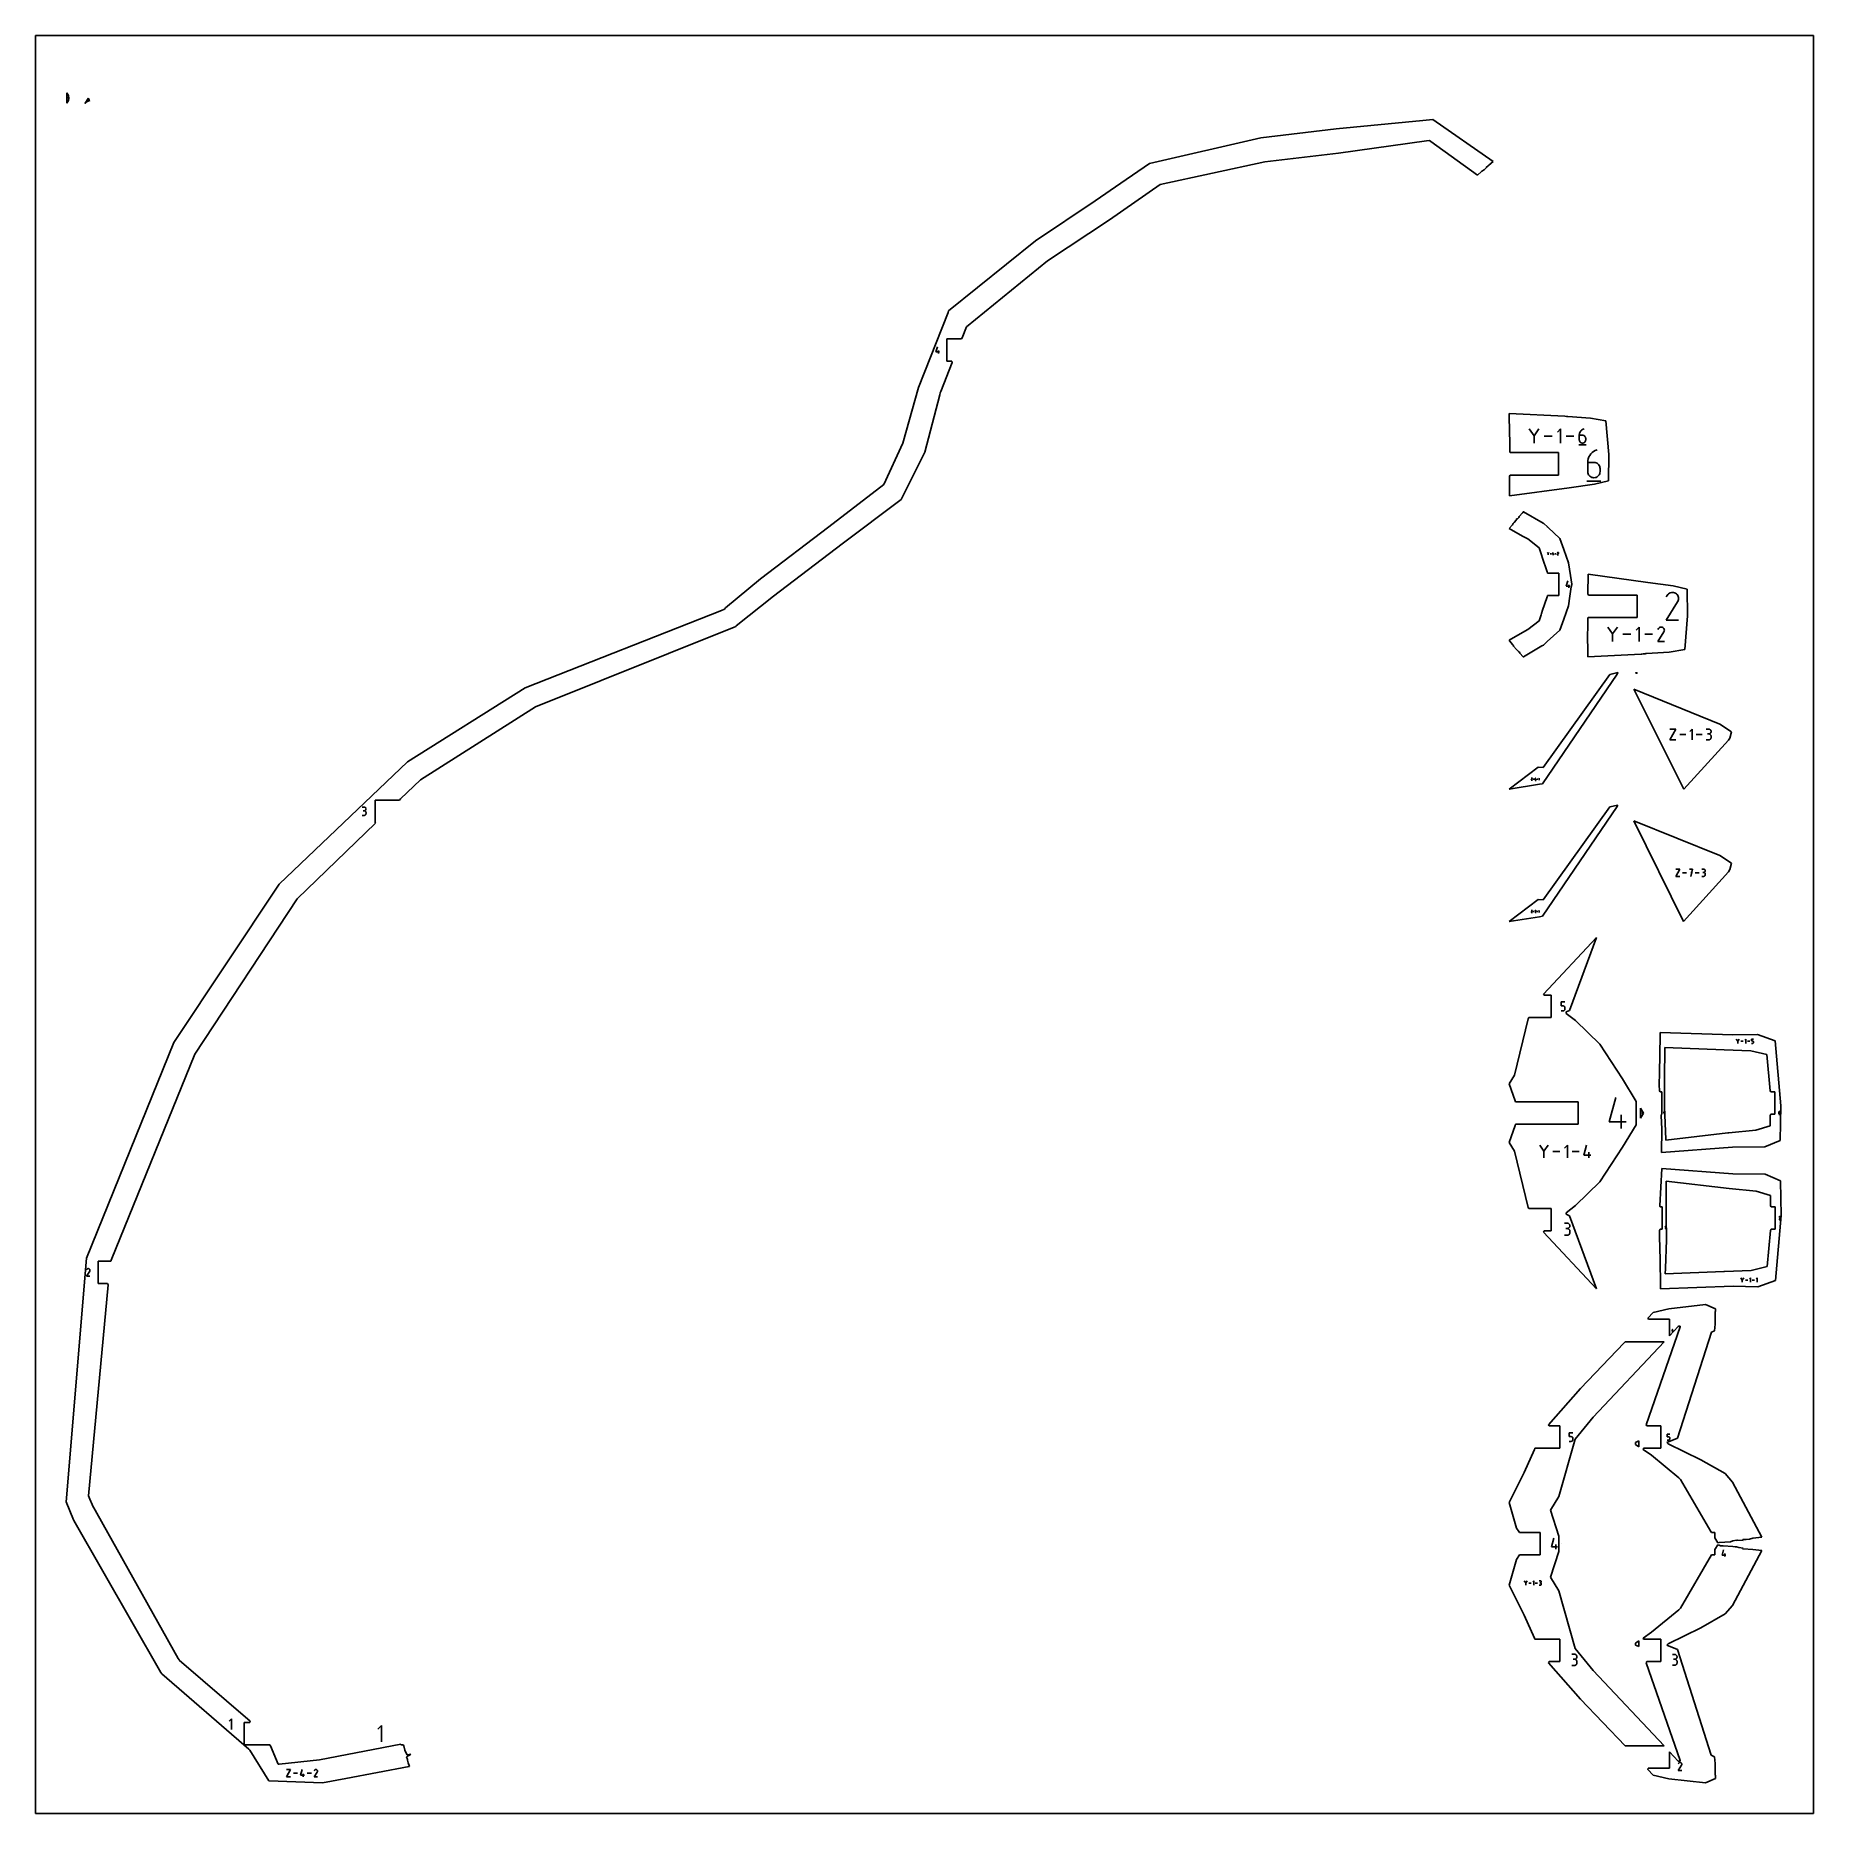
# Model space of a CAD drawing. Extents: x 0 to 40, y 0 to 40.
import ezdxf

# ---------------------------------------------------------------- set-up
doc = ezdxf.new("R2010")
doc.units = 0

msp = doc.modelspace()

# ---------------------------------------------------------------- linework, layer by layer
at = {"layer": 'annotation', "color": 1}
for p, q in [((0.715321, 38.59273), (0.713814, 38.594909)), ((0.716828, 38.594909), (0.715321, 38.59273)), ((0.715321, 38.592905), (0.715321, 38.590391)), ((0.720993, 38.59265), (0.718522, 38.59265)), ((0.722686, 38.591395), (0.723688, 38.594909)), ((0.725195, 38.591395), (0.722686, 38.591395)), ((0.724443, 38.590391), (0.724443, 38.592398)), ((0.72936, 38.59265), (0.72689, 38.59265)), ((0.731054, 38.591395), (0.732055, 38.594909)), ((0.733562, 38.591395), (0.731054, 38.591395)), ((0.73281, 38.590391), (0.73281, 38.592398)), ((0.734521, 38.589838), (0.738333, 38.603207)), ((0.744066, 38.589838), (0.734521, 38.589838)), ((0.741205, 38.586016), (0.741205, 38.593651)), ((1.176885, 38.546998), (1.179385, 38.551501)), ((1.179385, 38.551501), (1.176885, 38.551501)), ((1.179385, 38.546998), (1.176885, 38.546998)), ((1.183536, 38.549249), (1.181074, 38.549249)), ((1.185224, 38.547999), (1.186222, 38.551501)), ((1.187724, 38.547999), (1.185224, 38.547999)), ((1.186975, 38.546998), (1.186975, 38.548998)), ((1.191875, 38.549249), (1.189413, 38.549249)), ((1.194563, 38.551496), (1.193563, 38.551496)), ((1.193563, 38.546998), (1.194563, 38.546998)), ((1.194563, 38.549496), (1.194062, 38.549496)), ((1.194062, 38.549496), (1.194563, 38.549496)), ((1.194743, 38.551479), (1.194563, 38.551496)), ((1.194563, 38.549496), (1.194743, 38.549512)), ((1.194743, 38.54948), (1.194563, 38.549496)), ((1.194563, 38.549496), (1.194563, 38.549496)), ((1.194563, 38.546998), (1.194743, 38.547014)), ((1.194563, 38.546998), (1.194563, 38.546998)), ((1.194912, 38.551433), (1.194743, 38.551479)), ((1.194743, 38.549512), (1.194912, 38.549558)), ((1.194912, 38.549433), (1.194743, 38.54948)), ((1.194743, 38.547014), (1.194912, 38.547061)), ((1.195068, 38.551359), (1.194912, 38.551433)), ((1.194912, 38.549558), (1.195068, 38.549633)), ((1.195068, 38.549359), (1.194912, 38.549433)), ((1.194912, 38.547061), (1.195068, 38.547135)), ((1.195207, 38.55126), (1.195068, 38.551359)), ((1.195068, 38.549633), (1.195207, 38.549731)), ((1.195207, 38.54926), (1.195068, 38.549359)), ((1.195068, 38.547135), (1.195207, 38.547233)), ((1.195328, 38.55114), (1.195207, 38.55126)), ((1.195207, 38.549731), (1.195328, 38.549852)), ((1.195328, 38.54914), (1.195207, 38.54926)), ((1.195207, 38.547233), (1.195328, 38.547354)), ((1.195426, 38.551), (1.195328, 38.55114)), ((1.195328, 38.549852), (1.195426, 38.549992)), ((1.195426, 38.549), (1.195328, 38.54914)), ((1.195328, 38.547354), (1.195426, 38.547493)), ((1.1955, 38.550845), (1.195426, 38.551)), ((1.195426, 38.549992), (1.1955, 38.550148)), ((1.1955, 38.548845), (1.195426, 38.549)), ((1.195426, 38.547493), (1.1955, 38.547649)), ((1.195547, 38.550676), (1.1955, 38.550845)), ((1.1955, 38.550148), (1.195547, 38.550317)), ((1.195547, 38.548676), (1.1955, 38.548845)), ((1.1955, 38.547649), (1.195547, 38.547818)), ((1.195563, 38.550497), (1.195547, 38.550676)), ((1.195547, 38.550317), (1.195563, 38.550497)), ((1.195563, 38.548497), (1.195547, 38.548676)), ((1.195547, 38.547818), (1.195563, 38.547997)), ((1.195563, 38.550497), (1.195563, 38.550497)), ((1.195563, 38.547997), (1.195563, 38.548497)), ((1.195563, 38.548497), (1.195563, 38.548497)), ((20.256709, 32.881987), (20.29016, 32.999303)), ((20.34047, 32.881987), (20.256709, 32.881987)), ((20.315362, 32.84845), (20.315362, 32.915448)), ((33.7133, 30.996186), (33.605408, 31.152214)), ((33.821173, 31.152214), (33.7133, 30.996186)), ((33.7133, 31.008742), (33.7133, 30.828738)), ((34.119369, 30.990476), (33.942509, 30.990476)), ((34.312553, 31.152204), (34.240645, 31.080275)), ((34.312553, 30.828748), (34.312553, 31.152204)), ((34.610729, 30.990476), (34.433869, 30.990476)), ((34.733584, 31.030027), (34.731994, 31.008164)), ((34.731994, 31.008164), (34.731994, 30.900657)), ((34.803821, 31.008164), (34.731994, 31.008164)), ((34.731994, 30.900657), (34.731994, 30.900657)), ((34.731994, 30.900657), (34.733154, 30.887736)), ((34.733154, 30.887736), (34.736496, 30.875572)), ((34.738227, 31.051033), (34.733584, 31.030027)), ((34.736496, 30.875572), (34.741817, 30.864371)), ((34.745727, 31.070922), (34.738227, 31.051033)), ((34.741817, 30.864371), (34.748911, 30.854334)), ((34.755891, 31.089433), (34.745727, 31.070922)), ((34.748911, 30.854334), (34.757574, 30.845666)), ((34.768525, 31.106305), (34.755891, 31.089433)), ((34.757574, 30.845666), (34.767601, 30.83857)), ((34.767601, 30.83857), (34.778788, 30.833249)), ((34.783435, 31.121279), (34.768525, 31.106305)), ((34.778788, 30.833249), (34.79093, 30.829907)), ((34.800428, 31.134094), (34.783435, 31.121279)), ((34.79093, 30.829907), (34.803821, 30.828748)), ((34.81931, 31.144489), (34.800428, 31.134094)), ((34.816739, 31.007011), (34.803821, 31.008164)), ((34.803821, 30.828748), (34.816739, 30.829907)), ((34.803821, 30.828748), (34.803821, 30.828748)), ((34.828895, 31.003686), (34.816739, 31.007011)), ((34.816739, 30.829907), (34.828895, 30.833249)), ((34.839887, 31.152204), (34.81931, 31.144489)), ((34.840086, 30.99839), (34.828895, 31.003686)), ((34.828895, 30.833249), (34.840086, 30.83857)), ((34.839887, 31.152204), (34.839887, 31.152204)), ((34.85011, 30.991323), (34.840086, 30.99839)), ((34.840086, 30.83857), (34.85011, 30.845666)), ((34.858764, 30.982685), (34.85011, 30.991323)), ((34.85011, 30.845666), (34.858764, 30.854334)), ((34.865848, 30.972677), (34.858764, 30.982685)), ((34.858764, 30.854334), (34.865848, 30.864371)), ((34.871158, 30.961499), (34.865848, 30.972677)), ((34.865848, 30.864371), (34.871158, 30.875572)), ((34.874492, 30.949353), (34.871158, 30.961499)), ((34.871158, 30.875572), (34.874492, 30.887736)), ((34.875648, 30.936438), (34.874492, 30.949353)), ((34.874492, 30.887736), (34.875648, 30.900657)), ((34.875648, 30.900657), (34.875648, 30.936438)), ((34.875648, 30.936438), (34.875648, 30.936438)), ((34.722998, 30.788316), (34.884725, 30.788316)), ((34.925257, 30.439979), (34.922184, 30.397747)), ((34.934224, 30.480556), (34.925257, 30.439979)), ((34.948711, 30.518974), (34.934224, 30.480556)), ((34.968345, 30.554731), (34.948711, 30.518974)), ((34.99275, 30.587323), (34.968345, 30.554731)), ((35.021552, 30.616248), (34.99275, 30.587323)), ((35.054377, 30.641001), (35.021552, 30.616248)), ((35.09085, 30.661081), (35.054377, 30.641001)), ((35.130598, 30.675984), (35.09085, 30.661081)), ((35.130598, 30.675984), (35.130598, 30.675984)), ((34.922184, 30.397747), (34.922184, 30.190078)), ((35.060931, 30.397747), (34.922184, 30.397747)), ((34.922184, 30.190078), (34.922184, 30.190078)), ((34.922184, 30.190078), (34.924424, 30.165119)), ((34.924424, 30.165119), (34.930881, 30.141624)), ((34.930881, 30.141624), (34.941159, 30.119986)), ((34.941159, 30.119986), (34.954863, 30.100598)), ((34.954863, 30.100598), (34.971597, 30.083854)), ((34.971597, 30.083854), (34.990966, 30.070147)), ((34.990966, 30.070147), (35.012575, 30.059869)), ((35.012575, 30.059869), (35.036028, 30.053414)), ((35.036028, 30.053414), (35.060931, 30.051175)), ((35.085884, 30.39552), (35.060931, 30.397747)), ((35.060931, 30.051175), (35.085884, 30.053414)), ((35.060931, 30.051175), (35.060931, 30.051175)), ((35.109365, 30.389098), (35.085884, 30.39552)), ((35.085884, 30.053414), (35.109365, 30.059869)), ((35.130982, 30.378867), (35.109365, 30.389098)), ((35.109365, 30.059869), (35.130982, 30.070147)), ((35.150345, 30.365215), (35.130982, 30.378867)), ((35.130982, 30.070147), (35.150345, 30.083854)), ((35.167063, 30.348529), (35.150345, 30.365215)), ((35.150345, 30.083854), (35.167063, 30.100598)), ((35.180746, 30.329197), (35.167063, 30.348529)), ((35.167063, 30.100598), (35.180746, 30.119986)), ((35.191003, 30.307606), (35.180746, 30.329197)), ((35.180746, 30.119986), (35.191003, 30.141624)), ((35.197443, 30.284144), (35.191003, 30.307606)), ((35.191003, 30.141624), (35.197443, 30.165119)), ((35.199677, 30.259197), (35.197443, 30.284144)), ((35.197443, 30.165119), (35.199677, 30.190078)), ((35.199677, 30.190078), (35.199677, 30.259197)), ((35.199677, 30.259197), (35.199677, 30.259197)), ((34.904807, 29.973074), (35.217211, 29.973074)), ((34.032201, 28.344184), (34.012622, 28.372497)), ((34.051776, 28.372497), (34.032201, 28.344184)), ((34.032201, 28.346462), (34.032201, 28.313797)), ((34.105889, 28.343147), (34.073795, 28.343147)), ((34.127895, 28.326848), (34.14091, 28.372496)), ((34.160486, 28.326848), (34.127895, 28.326848)), ((34.150716, 28.313799), (34.150716, 28.339868)), ((34.214596, 28.343147), (34.182502, 28.343147)), ((34.236606, 28.313799), (34.260695, 28.352577)), ((34.262675, 28.313799), (34.236606, 28.313799)), ((34.238355, 28.365969), (34.236643, 28.362685)), ((34.239713, 28.367895), (34.238355, 28.365969)), ((34.241343, 28.369503), (34.239713, 28.367895)), ((34.243194, 28.370779), (34.241343, 28.369503)), ((34.245218, 28.371712), (34.243194, 28.370779)), ((34.247364, 28.372288), (34.245218, 28.371712)), ((34.249584, 28.372494), (34.247364, 28.372288)), ((34.251827, 28.372318), (34.249584, 28.372494)), ((34.254044, 28.371745), (34.251827, 28.372318)), ((34.256185, 28.370765), (34.254044, 28.371745)), ((34.258101, 28.369405), (34.256185, 28.370765)), ((34.256185, 28.370765), (34.256185, 28.370765)), ((34.259702, 28.367773), (34.258101, 28.369405)), ((34.260975, 28.365919), (34.259702, 28.367773)), ((34.260695, 28.352577), (34.260723, 28.352613)), ((34.260695, 28.352577), (34.260695, 28.352577)), ((34.260723, 28.352613), (34.260751, 28.352649)), ((34.260751, 28.352649), (34.260778, 28.352686)), ((34.260778, 28.352686), (34.260803, 28.352723)), ((34.260803, 28.352723), (34.260829, 28.352762)), ((34.260829, 28.352762), (34.260853, 28.352802)), ((34.260853, 28.352802), (34.260878, 28.352844)), ((34.260878, 28.352844), (34.260902, 28.352888)), ((34.260902, 28.352888), (34.260926, 28.352935)), ((34.260926, 28.352935), (34.261921, 28.35507)), ((34.260926, 28.352935), (34.260926, 28.352935)), ((34.261906, 28.363893), (34.260975, 28.365919)), ((34.26248, 28.361745), (34.261906, 28.363893)), ((34.261921, 28.35507), (34.262502, 28.357284)), ((34.262684, 28.359525), (34.26248, 28.361745)), ((34.262502, 28.357284), (34.262684, 28.359525)), ((34.436739, 27.610685), (34.471122, 27.731271)), ((34.522834, 27.610685), (34.436739, 27.610685)), ((34.497027, 27.576213), (34.497027, 27.645078)), ((36.688113, 26.846772), (36.945205, 27.260657)), ((36.706774, 27.403582), (36.688506, 27.368538)), ((36.721271, 27.424139), (36.706774, 27.403582)), ((36.738665, 27.4413), (36.721271, 27.424139)), ((36.758426, 27.454927), (36.738665, 27.4413)), ((36.780025, 27.464882), (36.758426, 27.454927)), ((36.802933, 27.471027), (36.780025, 27.464882)), ((36.826622, 27.473227), (36.802933, 27.471027)), ((36.850561, 27.471343), (36.826622, 27.473227)), ((36.874223, 27.465237), (36.850561, 27.471343)), ((36.897079, 27.454772), (36.874223, 27.465237)), ((36.91752, 27.440257), (36.897079, 27.454772)), ((36.897079, 27.454772), (36.897079, 27.454772)), ((36.934612, 27.422838), (36.91752, 27.440257)), ((36.948201, 27.403051), (36.934612, 27.422838)), ((36.945205, 27.260657), (36.945512, 27.261037)), ((36.945205, 27.260657), (36.945205, 27.260657)), ((36.945512, 27.261037), (36.945807, 27.261421)), ((36.945807, 27.261421), (36.946091, 27.261811)), ((36.946091, 27.261811), (36.946366, 27.262211)), ((36.946366, 27.262211), (36.946635, 27.262623)), ((36.946635, 27.262623), (36.946898, 27.263052)), ((36.946898, 27.263052), (36.947159, 27.2635)), ((36.947159, 27.2635), (36.947419, 27.263971)), ((36.947419, 27.263971), (36.94768, 27.264468)), ((36.94768, 27.264468), (36.958295, 27.28726)), ((36.94768, 27.264468), (36.94768, 27.264468)), ((36.958136, 27.381428), (36.948201, 27.403051)), ((36.964265, 27.358503), (36.958136, 27.381428)), ((36.958295, 27.28726), (36.964496, 27.310885)), ((36.966436, 27.334811), (36.964265, 27.358503)), ((36.964496, 27.310885), (36.966436, 27.334811)), ((36.966341, 26.846772), (36.688113, 26.846772)), ((35.48139, 26.536469), (35.373283, 26.692807)), ((35.589477, 26.692807), (35.48139, 26.536469)), ((35.48139, 26.54905), (35.48139, 26.368689)), ((35.888264, 26.530748), (35.711054, 26.530748)), ((36.081832, 26.692797), (36.009781, 26.620725)), ((36.081832, 26.368699), (36.081832, 26.692797)), ((36.380599, 26.530748), (36.203388, 26.530748)), ((36.502129, 26.368697), (36.635134, 26.582817)), ((36.511784, 26.656758), (36.502333, 26.638629)), ((36.519284, 26.667394), (36.511784, 26.656758)), ((36.528282, 26.676272), (36.519284, 26.667394)), ((36.538505, 26.683321), (36.528282, 26.676272)), ((36.549679, 26.688471), (36.538505, 26.683321)), ((36.561531, 26.691651), (36.549679, 26.688471)), ((36.573786, 26.692789), (36.561531, 26.691651)), ((36.586171, 26.691814), (36.573786, 26.692789)), ((36.598412, 26.688655), (36.586171, 26.691814)), ((36.610236, 26.683241), (36.598412, 26.688655)), ((36.620812, 26.675732), (36.610236, 26.683241)), ((36.610236, 26.683241), (36.610236, 26.683241)), ((36.629654, 26.666721), (36.620812, 26.675732)), ((36.636684, 26.656484), (36.629654, 26.666721)), ((36.635134, 26.582817), (36.635293, 26.583014)), ((36.635134, 26.582817), (36.635134, 26.582817)), ((36.635293, 26.583014), (36.635446, 26.583212)), ((36.635446, 26.583212), (36.635593, 26.583414)), ((36.635593, 26.583414), (36.635735, 26.583621)), ((36.635735, 26.583621), (36.635874, 26.583834)), ((36.635874, 26.583834), (36.63601, 26.584056)), ((36.63601, 26.584056), (36.636145, 26.584288)), ((36.636145, 26.584288), (36.63628, 26.584532)), ((36.63628, 26.584532), (36.636415, 26.584789)), ((36.636415, 26.584789), (36.641906, 26.59658)), ((36.636415, 26.584789), (36.636415, 26.584789)), ((36.641824, 26.645297), (36.636684, 26.656484)), ((36.644995, 26.633437), (36.641824, 26.645297)), ((36.641906, 26.59658), (36.645114, 26.608803)), ((36.646118, 26.62118), (36.644995, 26.633437)), ((36.645114, 26.608803), (36.646118, 26.62118)), ((36.646069, 26.368697), (36.502129, 26.368697)), ((36.002269, 25.658684), (35.999642, 25.662483)), ((36.004895, 25.662483), (36.002269, 25.658684)), ((36.002269, 25.65899), (36.002269, 25.654608)), ((36.012154, 25.658545), (36.007849, 25.658545)), ((36.015107, 25.654608), (36.018339, 25.65981)), ((36.018604, 25.654608), (36.015107, 25.654608)), ((36.015342, 25.661607), (36.015112, 25.661166)), ((36.015524, 25.661865), (36.015342, 25.661607)), ((36.015743, 25.662081), (36.015524, 25.661865)), ((36.015991, 25.662252), (36.015743, 25.662081)), ((36.016262, 25.662377), (36.015991, 25.662252)), ((36.01655, 25.662455), (36.016262, 25.662377)), ((36.016848, 25.662482), (36.01655, 25.662455)), ((36.017149, 25.662459), (36.016848, 25.662482)), ((36.017446, 25.662382), (36.017149, 25.662459)), ((36.017734, 25.66225), (36.017446, 25.662382)), ((36.017991, 25.662068), (36.017734, 25.66225)), ((36.017734, 25.66225), (36.017734, 25.66225)), ((36.018205, 25.661849), (36.017991, 25.662068)), ((36.018376, 25.6616), (36.018205, 25.661849)), ((36.018339, 25.65981), (36.018343, 25.659815)), ((36.018339, 25.65981), (36.018339, 25.65981)), ((36.018343, 25.659815), (36.018346, 25.65982)), ((36.018346, 25.65982), (36.01835, 25.659825)), ((36.01835, 25.659825), (36.018353, 25.65983)), ((36.018353, 25.65983), (36.018357, 25.659835)), ((36.018357, 25.659835), (36.01836, 25.659841)), ((36.01836, 25.659841), (36.018363, 25.659846)), ((36.018363, 25.659846), (36.018366, 25.659852)), ((36.018366, 25.659852), (36.01837, 25.659858)), ((36.01837, 25.659858), (36.018503, 25.660145)), ((36.01837, 25.659858), (36.01837, 25.659858)), ((36.018501, 25.661328), (36.018376, 25.6616)), ((36.018578, 25.66104), (36.018501, 25.661328)), ((36.018503, 25.660145), (36.018581, 25.660442)), ((36.018606, 25.660743), (36.018578, 25.66104)), ((36.018581, 25.660442), (36.018606, 25.660743)), ((36.025864, 25.658545), (36.021559, 25.658545)), ((36.030565, 25.662473), (36.028816, 25.662473)), ((36.028816, 25.654608), (36.030565, 25.654608)), ((36.030565, 25.658976), (36.029689, 25.658976)), ((36.029689, 25.658976), (36.030565, 25.658976)), ((36.030879, 25.662445), (36.030565, 25.662473)), ((36.030565, 25.658976), (36.030879, 25.659004)), ((36.030879, 25.658948), (36.030565, 25.658976)), ((36.030565, 25.658976), (36.030565, 25.658976)), ((36.030565, 25.654608), (36.030879, 25.654637)), ((36.030565, 25.654608), (36.030565, 25.654608)), ((36.031175, 25.662364), (36.030879, 25.662445)), ((36.030879, 25.659004), (36.031175, 25.659086)), ((36.031175, 25.658867), (36.030879, 25.658948)), ((36.030879, 25.654637), (36.031175, 25.654718)), ((36.031448, 25.662234), (36.031175, 25.662364)), ((36.031175, 25.659086), (36.031448, 25.659215)), ((36.031448, 25.658737), (36.031175, 25.658867)), ((36.031175, 25.654718), (36.031448, 25.654847)), ((36.031692, 25.662062), (36.031448, 25.662234)), ((36.031448, 25.659215), (36.031692, 25.659388)), ((36.031692, 25.658565), (36.031448, 25.658737)), ((36.031448, 25.654847), (36.031692, 25.65502)), ((36.031902, 25.661851), (36.031692, 25.662062)), ((36.031692, 25.659388), (36.031902, 25.659599)), ((36.031902, 25.658354), (36.031692, 25.658565)), ((36.031692, 25.65502), (36.031902, 25.655231)), ((36.032075, 25.661607), (36.031902, 25.661851)), ((36.031902, 25.659599), (36.032075, 25.659844)), ((36.032075, 25.65811), (36.031902, 25.658354)), ((36.031902, 25.655231), (36.032075, 25.655474)), ((36.032204, 25.661335), (36.032075, 25.661607)), ((36.032075, 25.659844), (36.032204, 25.660117)), ((36.032204, 25.657838), (36.032075, 25.65811)), ((36.032075, 25.655474), (36.032204, 25.655746)), ((36.032285, 25.66104), (36.032204, 25.661335)), ((36.032204, 25.660117), (36.032285, 25.660413)), ((36.032285, 25.657543), (36.032204, 25.657838)), ((36.032204, 25.655746), (36.032285, 25.656041)), ((36.032313, 25.660727), (36.032285, 25.66104)), ((36.032285, 25.660413), (36.032313, 25.660727)), ((36.032313, 25.65723), (36.032285, 25.657543)), ((36.032285, 25.656041), (36.032313, 25.656355)), ((36.032313, 25.660727), (36.032313, 25.660727)), ((36.032313, 25.656355), (36.032313, 25.65723)), ((36.032313, 25.65723), (36.032313, 25.65723)), ((36.769946, 24.153516), (36.904845, 24.396468)), ((36.904845, 24.396468), (36.769946, 24.396468)), ((36.904845, 24.153516), (36.769946, 24.153516)), ((37.128817, 24.274992), (36.995975, 24.274992)), ((37.27392, 24.396468), (37.219909, 24.342441)), ((37.27392, 24.153516), (37.27392, 24.396468)), ((37.497884, 24.274992), (37.365042, 24.274992)), ((37.642919, 24.396186), (37.588969, 24.396186)), ((37.588969, 24.153523), (37.642919, 24.153523)), ((37.642919, 24.288285), (37.615906, 24.288285)), ((37.615906, 24.288285), (37.642919, 24.288285)), ((37.652622, 24.395315), (37.642919, 24.396186)), ((37.642919, 24.288285), (37.652622, 24.289156)), ((37.652622, 24.287414), (37.642919, 24.288285)), ((37.642919, 24.288285), (37.642919, 24.288285)), ((37.642919, 24.153523), (37.652622, 24.154394)), ((37.642919, 24.153523), (37.642919, 24.153523)), ((37.661753, 24.392805), (37.652622, 24.395315)), ((37.652622, 24.289156), (37.661753, 24.291668)), ((37.661753, 24.284904), (37.652622, 24.287414)), ((37.652622, 24.154394), (37.661753, 24.156902)), ((37.670158, 24.388811), (37.661753, 24.392805)), ((37.661753, 24.291668), (37.670158, 24.295666)), ((37.670158, 24.28091), (37.661753, 24.284904)), ((37.661753, 24.156902), (37.670158, 24.160895)), ((37.677687, 24.383486), (37.670158, 24.388811)), ((37.670158, 24.295666), (37.677687, 24.300999)), ((37.677687, 24.275585), (37.670158, 24.28091)), ((37.670158, 24.160895), (37.677687, 24.166218)), ((37.684188, 24.376985), (37.677687, 24.383486)), ((37.677687, 24.300999), (37.684188, 24.307512)), ((37.684188, 24.269085), (37.677687, 24.275585)), ((37.677687, 24.166218), (37.684188, 24.172718)), ((37.689508, 24.369463), (37.684188, 24.376985)), ((37.684188, 24.307512), (37.689508, 24.315053)), ((37.689508, 24.261562), (37.684188, 24.269085)), ((37.684188, 24.172718), (37.689508, 24.180239)), ((37.693497, 24.361074), (37.689508, 24.369463)), ((37.689508, 24.315053), (37.693497, 24.323469)), ((37.693497, 24.253173), (37.689508, 24.261562)), ((37.689508, 24.180239), (37.693497, 24.188629)), ((37.696001, 24.351972), (37.693497, 24.361074)), ((37.693497, 24.323469), (37.696001, 24.332606)), ((37.696001, 24.244071), (37.693497, 24.253173)), ((37.693497, 24.188629), (37.696001, 24.197733)), ((37.69687, 24.342312), (37.696001, 24.351972)), ((37.696001, 24.332606), (37.69687, 24.342312)), ((37.69687, 24.234411), (37.696001, 24.244071)), ((37.696001, 24.197733), (37.69687, 24.207398)), ((37.69687, 24.342312), (37.69687, 24.342312)), ((37.69687, 24.207398), (37.69687, 24.234411)), ((37.69687, 24.234411), (37.69687, 24.234411)), ((33.650078, 23.246546), (33.676292, 23.293758)), ((33.676292, 23.293758), (33.650078, 23.293758)), ((33.676292, 23.246546), (33.650078, 23.246546)), ((33.719816, 23.270152), (33.694001, 23.270152)), ((33.736203, 23.240644), (33.759809, 23.240644)), ((33.737748, 23.275925), (33.737516, 23.272733)), ((33.737516, 23.272733), (33.737516, 23.257041)), ((33.748, 23.272733), (33.737516, 23.272733)), ((33.737516, 23.257041), (33.737516, 23.257041)), ((33.737516, 23.257041), (33.737685, 23.255155)), ((33.737685, 23.255155), (33.738173, 23.25338)), ((33.738426, 23.278991), (33.737748, 23.275925)), ((33.738173, 23.25338), (33.73895, 23.251745)), ((33.73952, 23.281894), (33.738426, 23.278991)), ((33.73895, 23.251745), (33.739985, 23.25028)), ((33.741004, 23.284595), (33.73952, 23.281894)), ((33.739985, 23.25028), (33.74125, 23.249015)), ((33.742848, 23.287058), (33.741004, 23.284595)), ((33.74125, 23.249015), (33.742713, 23.247979)), ((33.742713, 23.247979), (33.744346, 23.247202)), ((33.745025, 23.289244), (33.742848, 23.287058)), ((33.744346, 23.247202), (33.746118, 23.246715)), ((33.747505, 23.291114), (33.745025, 23.289244)), ((33.746118, 23.246715), (33.748, 23.246546)), ((33.750261, 23.292632), (33.747505, 23.291114)), ((33.749886, 23.272565), (33.748, 23.272733)), ((33.748, 23.246546), (33.749886, 23.246715)), ((33.748, 23.246546), (33.748, 23.246546)), ((33.75166, 23.27208), (33.749886, 23.272565)), ((33.749886, 23.246715), (33.75166, 23.247202)), ((33.753264, 23.293758), (33.750261, 23.292632)), ((33.753293, 23.271307), (33.75166, 23.27208)), ((33.75166, 23.247202), (33.753293, 23.247979)), ((33.753264, 23.293758), (33.753264, 23.293758)), ((33.754756, 23.270275), (33.753293, 23.271307)), ((33.753293, 23.247979), (33.754756, 23.249015)), ((33.75602, 23.269014), (33.754756, 23.270275)), ((33.754756, 23.249015), (33.75602, 23.25028)), ((33.757054, 23.267554), (33.75602, 23.269014)), ((33.75602, 23.25028), (33.757054, 23.251745)), ((33.757829, 23.265922), (33.757054, 23.267554)), ((33.757054, 23.251745), (33.757829, 23.25338)), ((33.758315, 23.264149), (33.757829, 23.265922)), ((33.757829, 23.25338), (33.758315, 23.255155)), ((33.758484, 23.262264), (33.758315, 23.264149)), ((33.758315, 23.255155), (33.758484, 23.257041)), ((33.758484, 23.257041), (33.758484, 23.262264)), ((33.758484, 23.262264), (33.758484, 23.262264)), ((33.802008, 23.270152), (33.776193, 23.270152)), ((33.830205, 23.293758), (33.819709, 23.283259)), ((33.830205, 23.246546), (33.830205, 23.293758)), ((7.393366, 22.641773), (7.351787, 22.641773)), ((7.351787, 22.454752), (7.393366, 22.454752)), ((7.393366, 22.558614), (7.372547, 22.558614)), ((7.372547, 22.558614), (7.393366, 22.558614)), ((7.400845, 22.641102), (7.393366, 22.641773)), ((7.393366, 22.558614), (7.400845, 22.559285)), ((7.400845, 22.557943), (7.393366, 22.558614)), ((7.393366, 22.558614), (7.393366, 22.558614)), ((7.393366, 22.454752), (7.400845, 22.455423)), ((7.393366, 22.454752), (7.393366, 22.454752)), ((7.407881, 22.639168), (7.400845, 22.641102)), ((7.400845, 22.559285), (7.407881, 22.561221)), ((7.407881, 22.556008), (7.400845, 22.557943)), ((7.400845, 22.455423), (7.407881, 22.457357)), ((7.41436, 22.636089), (7.407881, 22.639168)), ((7.407881, 22.561221), (7.41436, 22.564302)), ((7.41436, 22.55293), (7.407881, 22.556008)), ((7.407881, 22.457357), (7.41436, 22.460434)), ((7.420162, 22.631986), (7.41436, 22.636089)), ((7.41436, 22.564302), (7.420162, 22.568412)), ((7.420162, 22.548826), (7.41436, 22.55293)), ((7.41436, 22.460434), (7.420162, 22.464536)), ((7.425172, 22.626975), (7.420162, 22.631986)), ((7.420162, 22.568412), (7.425172, 22.573432)), ((7.425172, 22.543816), (7.420162, 22.548826)), ((7.420162, 22.464536), (7.425172, 22.469545)), ((7.429273, 22.621178), (7.425172, 22.626975)), ((7.425172, 22.573432), (7.429273, 22.579244)), ((7.429273, 22.538019), (7.425172, 22.543816)), ((7.425172, 22.469545), (7.429273, 22.475342)), ((7.432347, 22.614713), (7.429273, 22.621178)), ((7.429273, 22.579244), (7.432347, 22.58573)), ((7.432347, 22.531553), (7.429273, 22.538019)), ((7.429273, 22.475342), (7.432347, 22.481808)), ((7.434277, 22.607698), (7.432347, 22.614713)), ((7.432347, 22.58573), (7.434277, 22.592772)), ((7.434277, 22.524538), (7.432347, 22.531553)), ((7.432347, 22.481808), (7.434277, 22.488825)), ((7.434946, 22.600252), (7.434277, 22.607698)), ((7.434277, 22.592772), (7.434946, 22.600252)), ((7.434946, 22.517093), (7.434277, 22.524538)), ((7.434277, 22.488825), (7.434946, 22.496273)), ((7.434946, 22.600252), (7.434946, 22.600252)), ((7.434946, 22.496273), (7.434946, 22.517093)), ((7.434946, 22.517093), (7.434946, 22.517093)), ((36.905022, 21.082966), (36.995815, 21.246485)), ((36.995815, 21.246485), (36.905022, 21.246485)), ((37.280573, 21.246485), (37.207858, 21.246485)), ((37.24422, 21.082966), (37.280573, 21.246485)), ((37.528937, 21.246295), (37.492625, 21.246295)), ((37.535467, 21.245709), (37.528937, 21.246295)), ((37.541612, 21.24402), (37.535467, 21.245709)), ((37.54727, 21.241331), (37.541612, 21.24402)), ((37.552337, 21.237747), (37.54727, 21.241331)), ((37.556713, 21.233372), (37.552337, 21.237747)), ((37.560293, 21.228309), (37.556713, 21.233372)), ((37.562978, 21.222663), (37.560293, 21.228309)), ((37.564663, 21.216537), (37.562978, 21.222663)), ((37.562978, 21.197353), (37.564663, 21.203503)), ((37.565248, 21.210035), (37.564663, 21.216537)), ((37.564663, 21.203503), (37.565248, 21.210035)), ((37.565248, 21.210035), (37.565248, 21.210035)), ((36.995815, 21.082966), (36.905022, 21.082966)), ((37.146559, 21.164726), (37.05715, 21.164726)), ((37.280573, 21.173668), (37.24422, 21.173668)), ((37.431322, 21.164726), (37.341913, 21.164726)), ((37.492625, 21.082972), (37.528937, 21.082972)), ((37.528937, 21.173673), (37.510755, 21.173673)), ((37.510755, 21.173673), (37.528937, 21.173673)), ((37.528937, 21.173673), (37.535467, 21.174259)), ((37.535467, 21.173086), (37.528937, 21.173673)), ((37.528937, 21.173673), (37.528937, 21.173673)), ((37.528937, 21.082972), (37.535467, 21.083557)), ((37.528937, 21.082972), (37.528937, 21.082972)), ((37.535467, 21.174259), (37.541612, 21.175949)), ((37.541612, 21.171397), (37.535467, 21.173086)), ((37.535467, 21.083557), (37.541612, 21.085246)), ((37.541612, 21.175949), (37.54727, 21.17864)), ((37.54727, 21.168709), (37.541612, 21.171397)), ((37.541612, 21.085246), (37.54727, 21.087933)), ((37.54727, 21.17864), (37.552337, 21.182229)), ((37.552337, 21.165125), (37.54727, 21.168709)), ((37.54727, 21.087933), (37.552337, 21.091516)), ((37.552337, 21.182229), (37.556713, 21.186613)), ((37.556713, 21.16075), (37.552337, 21.165125)), ((37.552337, 21.091516), (37.556713, 21.09589)), ((37.556713, 21.186613), (37.560293, 21.191689)), ((37.560293, 21.155687), (37.556713, 21.16075)), ((37.556713, 21.09589), (37.560293, 21.100953)), ((37.560293, 21.191689), (37.562978, 21.197353)), ((37.562978, 21.150041), (37.560293, 21.155687)), ((37.560293, 21.100953), (37.562978, 21.106599)), ((37.564663, 21.143915), (37.562978, 21.150041)), ((37.562978, 21.106599), (37.564663, 21.112727)), ((37.565248, 21.137413), (37.564663, 21.143915)), ((37.564663, 21.112727), (37.565248, 21.119231)), ((37.565248, 21.119231), (37.565248, 21.137413)), ((37.565248, 21.137413), (37.565248, 21.137413)), ((33.650104, 20.266446), (33.676318, 20.313658)), ((33.676318, 20.313658), (33.650104, 20.313658)), ((33.676318, 20.266446), (33.650104, 20.266446)), ((33.719841, 20.290052), (33.694027, 20.290052)), ((33.737545, 20.266446), (33.756919, 20.297637)), ((33.758512, 20.266446), (33.737545, 20.266446)), ((33.738951, 20.308408), (33.737574, 20.305767)), ((33.740043, 20.309957), (33.738951, 20.308408)), ((33.741354, 20.311251), (33.740043, 20.309957)), ((33.742843, 20.312278), (33.741354, 20.311251)), ((33.744471, 20.313028), (33.742843, 20.312278)), ((33.746198, 20.313491), (33.744471, 20.313028)), ((33.747983, 20.313657), (33.746198, 20.313491)), ((33.749787, 20.313515), (33.747983, 20.313657)), ((33.75157, 20.313055), (33.749787, 20.313515)), ((33.753293, 20.312266), (33.75157, 20.313055)), ((33.754833, 20.311172), (33.753293, 20.312266)), ((33.753293, 20.312266), (33.753293, 20.312266)), ((33.756121, 20.309859), (33.754833, 20.311172)), ((33.757145, 20.308368), (33.756121, 20.309859)), ((33.756919, 20.297637), (33.756943, 20.297666)), ((33.756919, 20.297637), (33.756919, 20.297637)), ((33.756943, 20.297666), (33.756965, 20.297695)), ((33.756965, 20.297695), (33.756986, 20.297724)), ((33.756986, 20.297724), (33.757007, 20.297754)), ((33.757007, 20.297754), (33.757027, 20.297785)), ((33.757027, 20.297785), (33.757047, 20.297818)), ((33.757047, 20.297818), (33.757067, 20.297851)), ((33.757067, 20.297851), (33.757086, 20.297887)), ((33.757086, 20.297887), (33.757106, 20.297924)), ((33.757106, 20.297924), (33.757906, 20.299642)), ((33.757106, 20.297924), (33.757106, 20.297924)), ((33.757894, 20.306739), (33.757145, 20.308368)), ((33.758356, 20.305011), (33.757894, 20.306739)), ((33.757906, 20.299642), (33.758373, 20.301422)), ((33.758519, 20.303225), (33.758356, 20.305011)), ((33.758373, 20.301422), (33.758519, 20.303225)), ((33.802039, 20.290052), (33.776225, 20.290052)), ((33.830236, 20.313658), (33.81974, 20.303159)), ((33.830236, 20.266446), (33.830236, 20.313658)), ((34.320511, 18.167535), (34.320511, 18.257421)), ((34.320511, 18.257421), (34.410157, 18.257421)), ((34.365334, 18.167535), (34.320511, 18.167535)), ((34.320511, 18.055572), (34.365334, 18.055572)), ((34.373382, 18.166815), (34.365334, 18.167535)), ((34.365334, 18.055572), (34.373379, 18.056296)), ((34.365334, 18.055572), (34.365334, 18.055572)), ((34.373379, 18.056296), (34.380955, 18.058381)), ((34.38096, 18.16474), (34.373382, 18.166815)), ((34.380955, 18.058381), (34.387936, 18.061701)), ((34.387942, 18.161435), (34.38096, 18.16474)), ((34.387936, 18.061701), (34.394194, 18.06613)), ((34.394199, 18.157025), (34.387942, 18.161435)), ((34.394194, 18.06613), (34.3996, 18.071539)), ((34.399604, 18.151635), (34.394199, 18.157025)), ((34.3996, 18.071539), (34.404027, 18.077802)), ((34.40403, 18.145389), (34.399604, 18.151635)), ((34.404027, 18.077802), (34.407347, 18.084792)), ((34.407349, 18.138414), (34.40403, 18.145389)), ((34.407347, 18.084792), (34.409433, 18.092383)), ((34.409433, 18.130834), (34.407349, 18.138414)), ((34.410157, 18.122775), (34.409433, 18.130834)), ((34.409433, 18.092383), (34.410157, 18.100446)), ((34.410157, 18.100446), (34.410157, 18.122775)), ((34.410157, 18.122775), (34.410157, 18.122775)), ((38.296233, 17.375494), (38.263351, 17.423046)), ((38.329108, 17.423046), (38.296233, 17.375494)), ((38.296233, 17.379321), (38.296233, 17.324462)), ((38.419988, 17.373754), (38.366087, 17.373754)), ((38.478864, 17.423043), (38.456949, 17.401121)), ((38.478864, 17.324465), (38.478864, 17.423043)), ((38.569737, 17.373754), (38.515837, 17.373754)), ((38.606695, 17.379145), (38.606695, 17.423043)), ((38.606695, 17.423043), (38.650476, 17.423043)), ((38.628585, 17.379145), (38.606695, 17.379145)), ((38.606695, 17.324465), (38.628585, 17.324465)), ((38.632516, 17.378793), (38.628585, 17.379145)), ((38.628585, 17.324465), (38.632514, 17.324818)), ((38.628585, 17.324465), (38.628585, 17.324465)), ((38.632514, 17.324818), (38.636214, 17.325837)), ((38.636217, 17.37778), (38.632516, 17.378793)), ((38.636214, 17.325837), (38.639624, 17.327458)), ((38.639626, 17.376166), (38.636217, 17.37778)), ((38.639624, 17.327458), (38.64268, 17.329621)), ((38.642682, 17.374012), (38.639626, 17.376166)), ((38.64268, 17.329621), (38.64532, 17.332263)), ((38.645322, 17.371379), (38.642682, 17.374012)), ((38.64532, 17.332263), (38.647482, 17.335321)), ((38.647483, 17.368329), (38.645322, 17.371379)), ((38.647482, 17.335321), (38.649103, 17.338735)), ((38.649104, 17.364923), (38.647483, 17.368329)), ((38.649103, 17.338735), (38.650122, 17.342442)), ((38.650122, 17.361221), (38.649104, 17.364923)), ((38.650476, 17.357285), (38.650122, 17.361221)), ((38.650122, 17.342442), (38.650476, 17.34638)), ((38.650476, 17.34638), (38.650476, 17.357285)), ((38.650476, 17.357285), (38.650476, 17.357285)), ((35.4014, 15.563015), (35.556238, 16.106043)), ((35.672892, 15.407782), (35.672892, 15.717897)), ((36.145717, 15.749541), (36.151603, 15.770186)), ((36.160457, 15.749541), (36.145717, 15.749541)), ((36.156038, 15.743639), (36.156038, 15.755429)), ((36.632871, 15.747811), (36.650096, 15.747811)), ((36.633999, 15.773554), (36.633829, 15.771226)), ((36.633829, 15.771226), (36.633829, 15.759776)), ((36.641479, 15.771226), (36.633829, 15.771226)), ((36.633829, 15.759776), (36.633829, 15.759776)), ((36.633829, 15.759776), (36.633953, 15.758399)), ((36.633953, 15.758399), (36.634309, 15.757104)), ((36.634493, 15.775791), (36.633999, 15.773554)), ((36.634309, 15.757104), (36.634875, 15.755911)), ((36.635292, 15.77791), (36.634493, 15.775791)), ((36.634875, 15.755911), (36.635631, 15.754842)), ((36.636374, 15.779881), (36.635292, 15.77791)), ((36.635631, 15.754842), (36.636554, 15.753919)), ((36.63772, 15.781678), (36.636374, 15.779881)), ((36.636554, 15.753919), (36.637621, 15.753163)), ((36.637621, 15.753163), (36.638813, 15.752596)), ((36.639308, 15.783273), (36.63772, 15.781678)), ((36.638813, 15.752596), (36.640106, 15.752241)), ((36.641118, 15.784638), (36.639308, 15.783273)), ((36.640106, 15.752241), (36.641479, 15.752117)), ((36.643129, 15.785745), (36.641118, 15.784638)), ((36.642855, 15.771103), (36.641479, 15.771226)), ((36.641479, 15.752117), (36.642855, 15.752241)), ((36.641479, 15.752117), (36.641479, 15.752117)), ((36.64415, 15.770749), (36.642855, 15.771103)), ((36.642855, 15.752241), (36.64415, 15.752596)), ((36.64532, 15.786566), (36.643129, 15.785745)), ((36.645341, 15.770185), (36.64415, 15.770749)), ((36.64415, 15.752596), (36.645341, 15.753163)), ((36.64532, 15.786566), (36.64532, 15.786566)), ((36.646409, 15.769432), (36.645341, 15.770185)), ((36.645341, 15.753163), (36.646409, 15.753919)), ((36.647331, 15.768512), (36.646409, 15.769432)), ((36.646409, 15.753919), (36.647331, 15.754842)), ((36.648085, 15.767446), (36.647331, 15.768512)), ((36.647331, 15.754842), (36.648085, 15.755911)), ((36.648651, 15.766256), (36.648085, 15.767446)), ((36.648085, 15.755911), (36.648651, 15.757104)), ((36.649006, 15.764962), (36.648651, 15.766256)), ((36.648651, 15.757104), (36.649006, 15.758399)), ((36.649129, 15.763587), (36.649006, 15.764962)), ((36.649006, 15.758399), (36.649129, 15.759776)), ((36.649129, 15.759776), (36.649129, 15.763587)), ((36.649129, 15.763587), (36.649129, 15.763587)), ((39.220362, 15.72315), (39.257316, 15.72315)), ((39.222781, 15.778379), (39.222418, 15.773383)), ((39.222418, 15.773383), (39.222418, 15.748819)), ((39.23883, 15.773383), (39.222418, 15.773383)), ((39.222418, 15.748819), (39.222418, 15.748819)), ((39.222418, 15.748819), (39.222683, 15.745866)), ((39.222683, 15.745866), (39.223447, 15.743087)), ((39.223842, 15.783179), (39.222781, 15.778379)), ((39.223447, 15.743087), (39.224662, 15.740528)), ((39.225556, 15.787723), (39.223842, 15.783179)), ((39.224662, 15.740528), (39.226283, 15.738234)), ((39.227878, 15.791952), (39.225556, 15.787723)), ((39.226283, 15.738234), (39.228263, 15.736254)), ((39.230765, 15.795808), (39.227878, 15.791952)), ((39.228263, 15.736254), (39.230554, 15.734632)), ((39.230554, 15.734632), (39.23311, 15.733417)), ((39.234172, 15.799229), (39.230765, 15.795808)), ((39.23311, 15.733417), (39.235884, 15.732653)), ((39.238055, 15.802157), (39.234172, 15.799229)), ((39.235884, 15.732653), (39.23883, 15.732388)), ((39.242369, 15.804532), (39.238055, 15.802157)), ((39.241781, 15.77312), (39.23883, 15.773383)), ((39.23883, 15.732388), (39.241781, 15.732653)), ((39.23883, 15.732388), (39.23883, 15.732388)), ((39.244559, 15.77236), (39.241781, 15.77312)), ((39.241781, 15.732653), (39.244559, 15.733417)), ((39.24707, 15.806295), (39.242369, 15.804532)), ((39.247116, 15.77115), (39.244559, 15.77236)), ((39.244559, 15.733417), (39.247116, 15.734632)), ((39.24707, 15.806295), (39.24707, 15.806295)), ((39.249406, 15.769535), (39.247116, 15.77115)), ((39.247116, 15.734632), (39.249406, 15.736254)), ((39.251384, 15.767561), (39.249406, 15.769535)), ((39.249406, 15.736254), (39.251384, 15.738234)), ((39.253002, 15.765275), (39.251384, 15.767561)), ((39.251384, 15.738234), (39.253002, 15.740528)), ((39.254216, 15.762721), (39.253002, 15.765275)), ((39.253002, 15.740528), (39.254216, 15.743087)), ((39.254977, 15.759945), (39.254216, 15.762721)), ((39.254216, 15.743087), (39.254977, 15.745866)), ((39.255242, 15.756995), (39.254977, 15.759945)), ((39.254977, 15.745866), (39.255242, 15.748819)), ((39.255242, 15.748819), (39.255242, 15.756995)), ((39.255242, 15.756995), (39.255242, 15.756995)), ((35.789108, 15.563015), (35.4014, 15.563015)), ((33.936918, 14.897037), (33.842022, 15.034271)), ((34.031798, 15.034271), (33.936918, 14.897037)), ((33.936918, 14.90808), (33.936918, 14.749758)), ((34.294075, 14.892014), (34.138519, 14.892014)), ((34.46399, 15.034262), (34.400743, 14.970997)), ((34.46399, 14.749767), (34.46399, 15.034262)), ((34.72625, 14.892014), (34.570693, 14.892014)), ((34.832908, 14.813014), (34.895995, 15.034262)), ((34.990874, 14.813014), (34.832908, 14.813014)), ((34.943523, 14.749767), (34.943523, 14.876118)), ((34.458853, 13.283346), (34.397413, 13.283346)), ((34.469903, 13.282355), (34.458853, 13.283346)), ((34.480301, 13.279496), (34.469903, 13.282355)), ((34.489873, 13.274947), (34.480301, 13.279496)), ((34.498447, 13.268883), (34.489873, 13.274947)), ((34.50585, 13.26148), (34.498447, 13.268883)), ((34.511909, 13.252914), (34.50585, 13.26148)), ((34.516451, 13.24336), (34.511909, 13.252914)), ((34.511909, 13.190951), (34.516451, 13.200535)), ((34.519303, 13.232995), (34.516451, 13.24336)), ((34.516451, 13.200535), (34.519303, 13.210941)), ((34.520292, 13.221994), (34.519303, 13.232995)), ((34.519303, 13.210941), (34.520292, 13.221994)), ((34.520292, 13.221994), (34.520292, 13.221994)), ((36.662811, 13.201406), (36.661396, 13.198691)), ((36.663935, 13.202999), (36.662811, 13.201406)), ((36.665282, 13.204328), (36.663935, 13.202999)), ((36.666813, 13.205384), (36.665282, 13.204328)), ((36.668486, 13.206155), (36.666813, 13.205384)), ((36.670261, 13.206632), (36.668486, 13.206155)), ((36.672096, 13.206802), (36.670261, 13.206632)), ((36.673951, 13.206656), (36.672096, 13.206802)), ((36.675784, 13.206183), (36.673951, 13.206656)), ((36.677555, 13.205372), (36.675784, 13.206183)), ((36.679138, 13.204248), (36.677555, 13.205372)), ((36.677555, 13.205372), (36.677555, 13.205372)), ((36.680463, 13.202898), (36.679138, 13.204248)), ((36.681515, 13.201365), (36.680463, 13.202898)), ((36.682285, 13.19969), (36.681515, 13.201365)), ((39.226988, 13.359045), (39.256117, 13.40594)), ((39.258512, 13.359045), (39.226988, 13.359045)), ((39.229102, 13.422134), (39.227032, 13.418163)), ((39.230745, 13.424463), (39.229102, 13.422134)), ((39.232715, 13.426408), (39.230745, 13.424463)), ((39.234954, 13.427952), (39.232715, 13.426408)), ((39.237402, 13.42908), (39.234954, 13.427952)), ((39.239997, 13.429776), (39.237402, 13.42908)), ((39.242681, 13.430025), (39.239997, 13.429776)), ((39.245394, 13.429812), (39.242681, 13.430025)), ((39.248075, 13.42912), (39.245394, 13.429812)), ((39.250664, 13.427934), (39.248075, 13.42912)), ((39.25298, 13.426289), (39.250664, 13.427934)), ((39.250664, 13.427934), (39.250664, 13.427934)), ((39.254917, 13.424316), (39.25298, 13.426289)), ((39.256457, 13.422074), (39.254917, 13.424316)), ((39.256117, 13.40594), (39.256152, 13.405983)), ((39.256117, 13.40594), (39.256117, 13.40594)), ((39.256152, 13.405983), (39.256185, 13.406027)), ((39.256185, 13.406027), (39.256218, 13.406071)), ((39.256218, 13.406071), (39.256249, 13.406116)), ((39.256249, 13.406116), (39.256279, 13.406163)), ((39.256279, 13.406163), (39.256309, 13.406211)), ((39.256309, 13.406211), (39.256339, 13.406262)), ((39.256339, 13.406262), (39.256368, 13.406315)), ((39.256368, 13.406315), (39.256398, 13.406372)), ((39.256398, 13.406372), (39.2576, 13.408954)), ((39.256398, 13.406372), (39.256398, 13.406372)), ((39.257582, 13.419624), (39.256457, 13.422074)), ((39.258277, 13.417026), (39.257582, 13.419624)), ((39.2576, 13.408954), (39.258303, 13.411631)), ((39.258523, 13.414342), (39.258277, 13.417026)), ((39.258303, 13.411631), (39.258523, 13.414342)), ((34.397413, 13.006999), (34.458853, 13.006999)), ((34.458853, 13.160467), (34.42809, 13.160467)), ((34.42809, 13.160467), (34.458853, 13.160467)), ((34.458853, 13.160467), (34.469903, 13.16146)), ((34.469903, 13.159476), (34.458853, 13.160467)), ((34.458853, 13.160467), (34.458853, 13.160467)), ((34.458853, 13.006999), (34.469903, 13.00799)), ((34.458853, 13.006999), (34.458853, 13.006999)), ((34.469903, 13.16146), (34.480301, 13.164319)), ((34.480301, 13.156617), (34.469903, 13.159476)), ((34.469903, 13.00799), (34.480301, 13.010847)), ((34.480301, 13.164319), (34.489873, 13.168873)), ((34.489873, 13.152068), (34.480301, 13.156617)), ((34.480301, 13.010847), (34.489873, 13.015394)), ((34.489873, 13.168873), (34.498447, 13.174946)), ((34.498447, 13.146004), (34.489873, 13.152068)), ((34.489873, 13.015394), (34.498447, 13.021456)), ((34.498447, 13.174946), (34.50585, 13.182363)), ((34.50585, 13.138602), (34.498447, 13.146004)), ((34.498447, 13.021456), (34.50585, 13.028858)), ((34.50585, 13.182363), (34.511909, 13.190951)), ((34.511909, 13.130035), (34.50585, 13.138602)), ((34.50585, 13.028858), (34.511909, 13.037423)), ((34.516451, 13.120482), (34.511909, 13.130035)), ((34.511909, 13.037423), (34.516451, 13.046978)), ((34.519303, 13.110116), (34.516451, 13.120482)), ((34.516451, 13.046978), (34.519303, 13.057346)), ((34.520292, 13.099115), (34.519303, 13.110116)), ((34.519303, 13.057346), (34.520292, 13.068352)), ((34.520292, 13.068352), (34.520292, 13.099115)), ((34.520292, 13.099115), (34.520292, 13.099115)), ((36.661366, 13.158269), (36.681283, 13.190334)), ((36.682921, 13.158269), (36.661366, 13.158269)), ((36.681283, 13.190334), (36.681307, 13.190363)), ((36.681283, 13.190334), (36.681283, 13.190334)), ((36.681307, 13.190363), (36.68133, 13.190393)), ((36.68133, 13.190393), (36.681352, 13.190423)), ((36.681352, 13.190423), (36.681373, 13.190454)), ((36.681373, 13.190454), (36.681394, 13.190486)), ((36.681394, 13.190486), (36.681414, 13.190519)), ((36.681414, 13.190519), (36.681435, 13.190554)), ((36.681435, 13.190554), (36.681455, 13.19059)), ((36.681455, 13.19059), (36.681475, 13.190629)), ((36.681475, 13.190629), (36.682297, 13.192395)), ((36.681475, 13.190629), (36.681475, 13.190629)), ((36.68276, 13.197914), (36.682285, 13.19969)), ((36.682297, 13.192395), (36.682778, 13.194225)), ((36.682928, 13.196078), (36.68276, 13.197914)), ((36.682778, 13.194225), (36.682928, 13.196078)), ((1.148356, 12.087693), (1.218258, 12.200226)), ((1.224004, 12.087693), (1.148356, 12.087693)), ((1.153429, 12.239087), (1.148462, 12.229558)), ((1.157371, 12.244676), (1.153429, 12.239087)), ((1.1621, 12.249342), (1.157371, 12.244676)), ((1.167473, 12.253047), (1.1621, 12.249342)), ((1.173346, 12.255754), (1.167473, 12.253047)), ((1.179575, 12.257425), (1.173346, 12.255754)), ((1.186015, 12.258023), (1.179575, 12.257425)), ((1.192524, 12.25751), (1.186015, 12.258023)), ((1.198958, 12.25585), (1.192524, 12.25751)), ((1.205172, 12.253005), (1.198958, 12.25585)), ((1.21073, 12.249058), (1.205172, 12.253005)), ((1.205172, 12.253005), (1.205172, 12.253005)), ((1.215377, 12.244322), (1.21073, 12.249058)), ((1.219072, 12.238942), (1.215377, 12.244322)), ((1.218258, 12.200226), (1.218341, 12.20033)), ((1.218258, 12.200226), (1.218258, 12.200226)), ((1.218341, 12.20033), (1.218421, 12.200434)), ((1.218421, 12.200434), (1.218499, 12.20054)), ((1.218499, 12.20054), (1.218573, 12.200649)), ((1.218573, 12.200649), (1.218646, 12.200761)), ((1.218646, 12.200761), (1.218718, 12.200877)), ((1.218718, 12.200877), (1.218789, 12.200999)), ((1.218789, 12.200999), (1.21886, 12.201127)), ((1.21886, 12.201127), (1.218931, 12.201262)), ((1.218931, 12.201262), (1.221817, 12.207459)), ((1.218931, 12.201262), (1.218931, 12.201262)), ((1.221773, 12.233063), (1.219072, 12.238942)), ((1.22344, 12.22683), (1.221773, 12.233063)), ((1.221817, 12.207459), (1.223503, 12.213883)), ((1.22403, 12.220388), (1.22344, 12.22683)), ((1.223503, 12.213883), (1.22403, 12.220388)), ((38.397845, 12.000668), (38.364873, 12.04835)), ((38.430811, 12.04835), (38.397845, 12.000668)), ((38.397845, 12.004505), (38.397845, 11.949496)), ((38.580978, 12.048347), (38.559002, 12.026366)), ((38.580978, 11.949499), (38.580978, 12.048347)), ((38.731138, 12.048347), (38.709163, 12.026366)), ((38.731138, 11.949499), (38.731138, 12.048347)), ((38.521941, 11.998923), (38.467892, 11.998923)), ((38.672101, 11.998923), (38.618052, 11.998923)), ((36.820928, 10.838948), (36.842922, 10.838948)), ((36.822368, 10.87182), (36.822151, 10.868847)), ((36.822151, 10.868847), (36.822151, 10.854226)), ((36.83192, 10.868847), (36.822151, 10.868847)), ((36.822151, 10.854226), (36.822151, 10.854226)), ((36.822151, 10.854226), (36.822309, 10.852469)), ((36.822309, 10.852469), (36.822764, 10.850815)), ((36.822999, 10.874677), (36.822368, 10.87182)), ((36.822764, 10.850815), (36.823487, 10.849291)), ((36.824019, 10.877381), (36.822999, 10.874677)), ((36.823487, 10.849291), (36.824452, 10.847926)), ((36.825401, 10.879899), (36.824019, 10.877381)), ((36.824452, 10.847926), (36.82563, 10.846748)), ((36.827119, 10.882193), (36.825401, 10.879899)), ((36.82563, 10.846748), (36.826994, 10.845782)), ((36.826994, 10.845782), (36.828515, 10.845059)), ((36.829147, 10.88423), (36.827119, 10.882193)), ((36.828515, 10.845059), (36.830166, 10.844604)), ((36.831458, 10.885972), (36.829147, 10.88423)), ((36.830166, 10.844604), (36.83192, 10.844447)), ((36.834026, 10.887386), (36.831458, 10.885972)), ((36.833676, 10.86869), (36.83192, 10.868847)), ((36.83192, 10.844447), (36.833676, 10.844604)), ((36.83192, 10.844447), (36.83192, 10.844447)), ((36.835329, 10.868238), (36.833676, 10.86869)), ((36.833676, 10.844604), (36.835329, 10.845059)), ((36.836824, 10.888435), (36.834026, 10.887386)), ((36.836851, 10.867517), (36.835329, 10.868238)), ((36.835329, 10.845059), (36.836851, 10.845782)), ((36.836824, 10.888435), (36.836824, 10.888435)), ((36.838215, 10.866556), (36.836851, 10.867517)), ((36.836851, 10.845782), (36.838215, 10.846748)), ((36.839392, 10.865381), (36.838215, 10.866556)), ((36.838215, 10.846748), (36.839392, 10.847926)), ((36.840355, 10.86402), (36.839392, 10.865381)), ((36.839392, 10.847926), (36.840355, 10.849291)), ((36.841077, 10.8625), (36.840355, 10.86402)), ((36.840355, 10.849291), (36.841077, 10.850815)), ((36.84153, 10.860849), (36.841077, 10.8625)), ((36.841077, 10.850815), (36.84153, 10.852469)), ((36.841688, 10.859092), (36.84153, 10.860849)), ((36.84153, 10.852469), (36.841688, 10.854226)), ((36.841688, 10.854226), (36.841688, 10.859092)), ((36.841688, 10.859092), (36.841688, 10.859092)), ((34.505301, 8.477308), (34.505301, 8.562412)), ((34.505301, 8.562412), (34.590178, 8.562412)), ((34.547739, 8.477308), (34.505301, 8.477308)), ((34.555359, 8.476627), (34.547739, 8.477308)), ((34.562535, 8.474662), (34.555359, 8.476627)), ((34.569145, 8.471533), (34.562535, 8.474662)), ((34.575069, 8.467357), (34.569145, 8.471533)), ((34.580186, 8.462254), (34.575069, 8.467357)), ((34.584377, 8.456341), (34.580186, 8.462254)), ((34.587519, 8.449737), (34.584377, 8.456341)), ((34.587518, 8.398968), (34.589493, 8.406154)), ((34.589493, 8.44256), (34.587519, 8.449737)), ((34.590178, 8.43493), (34.589493, 8.44256)), ((34.589493, 8.406154), (34.590178, 8.413788)), ((34.590178, 8.413788), (34.590178, 8.43493)), ((34.590178, 8.43493), (34.590178, 8.43493)), ((36.711209, 8.473966), (36.711209, 8.531853)), ((36.711209, 8.531853), (36.768941, 8.531853)), ((36.740075, 8.473966), (36.711209, 8.473966)), ((36.711209, 8.401861), (36.740075, 8.401861)), ((36.745258, 8.473502), (36.740075, 8.473966)), ((36.740075, 8.401861), (36.745256, 8.402327)), ((36.740075, 8.401861), (36.740075, 8.401861)), ((36.745256, 8.402327), (36.750136, 8.40367)), ((36.750139, 8.472166), (36.745258, 8.473502)), ((36.750136, 8.40367), (36.754631, 8.405808)), ((36.754635, 8.470038), (36.750139, 8.472166)), ((36.754631, 8.405808), (36.758661, 8.40866)), ((36.758664, 8.467197), (36.754635, 8.470038)), ((36.758661, 8.40866), (36.762143, 8.412144)), ((36.762145, 8.463726), (36.758664, 8.467197)), ((36.762143, 8.412144), (36.764994, 8.416177)), ((36.764996, 8.459704), (36.762145, 8.463726)), ((36.764994, 8.416177), (36.767132, 8.420679)), ((36.767133, 8.455212), (36.764996, 8.459704)), ((36.767132, 8.420679), (36.768475, 8.425567)), ((36.768476, 8.45033), (36.767133, 8.455212)), ((36.768475, 8.425567), (36.768941, 8.43076)), ((36.768941, 8.44514), (36.768476, 8.45033)), ((36.768941, 8.43076), (36.768941, 8.44514)), ((36.768941, 8.44514), (36.768941, 8.44514)), ((34.505301, 8.371302), (34.547739, 8.371302)), ((34.547739, 8.371302), (34.555356, 8.371987)), ((34.547739, 8.371302), (34.547739, 8.371302)), ((34.555356, 8.371987), (34.56253, 8.373961)), ((34.56253, 8.373961), (34.569139, 8.377105)), ((34.569139, 8.377105), (34.575064, 8.381298)), ((34.575064, 8.381298), (34.580182, 8.386419)), ((34.580182, 8.386419), (34.584374, 8.392349)), ((34.584374, 8.392349), (34.587518, 8.398968)), ((34.104519, 5.998687), (34.159289, 6.190769)), ((34.200552, 5.943777), (34.200552, 6.053472)), ((34.336853, 6.066475), (34.337491, 6.068711)), ((34.33845, 6.066475), (34.336853, 6.066475)), ((34.337972, 6.065835), (34.337972, 6.067112)), ((34.241661, 5.998687), (34.104519, 5.998687)), ((37.944845, 5.81208), (37.979338, 5.933046)), ((38.031212, 5.81208), (37.944845, 5.81208)), ((38.005324, 5.7775), (38.005324, 5.846582)), ((33.526429, 5.186216), (33.49412, 5.232939)), ((33.558732, 5.232939), (33.526429, 5.186216)), ((33.705879, 5.232936), (33.684345, 5.211397)), ((33.705879, 5.136075), (33.705879, 5.232936)), ((33.852992, 5.232824), (33.831483, 5.232824)), ((33.85686, 5.232476), (33.852992, 5.232824)), ((33.8605, 5.231476), (33.85686, 5.232476)), ((33.863851, 5.229883), (33.8605, 5.231476)), ((33.866853, 5.22776), (33.863851, 5.229883)), ((33.869445, 5.225169), (33.866853, 5.22776)), ((33.871566, 5.22217), (33.869445, 5.225169)), ((33.869445, 5.197471), (33.871566, 5.200477)), ((33.873156, 5.218825), (33.871566, 5.22217)), ((33.871566, 5.200477), (33.873156, 5.203833)), ((33.874154, 5.215196), (33.873156, 5.218825)), ((33.873156, 5.203833), (33.874154, 5.207475)), ((33.874501, 5.211345), (33.874154, 5.215196)), ((33.874154, 5.207475), (33.874501, 5.211345)), ((33.874501, 5.211345), (33.874501, 5.211345)), ((33.526429, 5.189976), (33.526429, 5.136072)), ((33.648029, 5.184506), (33.595067, 5.184506)), ((33.795169, 5.184506), (33.742207, 5.184506)), ((33.831483, 5.136079), (33.852992, 5.136079)), ((33.852992, 5.189806), (33.842222, 5.189806)), ((33.842222, 5.189806), (33.852992, 5.189806)), ((33.852992, 5.189806), (33.85686, 5.190153)), ((33.85686, 5.189458), (33.852992, 5.189806)), ((33.852992, 5.189806), (33.852992, 5.189806)), ((33.852992, 5.136079), (33.85686, 5.136426)), ((33.852992, 5.136079), (33.852992, 5.136079)), ((33.85686, 5.190153), (33.8605, 5.191154)), ((33.8605, 5.188458), (33.85686, 5.189458)), ((33.85686, 5.136426), (33.8605, 5.137426)), ((33.8605, 5.191154), (33.863851, 5.192748)), ((33.863851, 5.186865), (33.8605, 5.188458)), ((33.8605, 5.137426), (33.863851, 5.139018)), ((33.863851, 5.192748), (33.866853, 5.194874)), ((33.866853, 5.184742), (33.863851, 5.186865)), ((33.863851, 5.139018), (33.866853, 5.14114)), ((33.866853, 5.194874), (33.869445, 5.197471)), ((33.869445, 5.182151), (33.866853, 5.184742)), ((33.866853, 5.14114), (33.869445, 5.143731)), ((33.871566, 5.179152), (33.869445, 5.182151)), ((33.869445, 5.143731), (33.871566, 5.14673)), ((33.873156, 5.175807), (33.871566, 5.179152)), ((33.871566, 5.14673), (33.873156, 5.150075)), ((33.874154, 5.172178), (33.873156, 5.175807)), ((33.873156, 5.150075), (33.874154, 5.153704)), ((33.874501, 5.168327), (33.874154, 5.172178)), ((33.874154, 5.153704), (33.874501, 5.157557)), ((33.874501, 5.157557), (33.874501, 5.168327)), ((33.874501, 5.168327), (33.874501, 5.168327)), ((34.623763, 3.581362), (34.567819, 3.581362)), ((34.567819, 3.329732), (34.623763, 3.329732)), ((34.623763, 3.469474), (34.595751, 3.469474)), ((34.595751, 3.469474), (34.623763, 3.469474)), ((34.633824, 3.580459), (34.623763, 3.581362)), ((34.623763, 3.469474), (34.633824, 3.470377)), ((34.633824, 3.468571), (34.623763, 3.469474)), ((34.623763, 3.469474), (34.623763, 3.469474)), ((34.623763, 3.329732), (34.633824, 3.330634)), ((34.623763, 3.329732), (34.623763, 3.329732)), ((34.643292, 3.577857), (34.633824, 3.580459)), ((34.633824, 3.470377), (34.643292, 3.472981)), ((34.643292, 3.465968), (34.633824, 3.468571)), ((34.633824, 3.330634), (34.643292, 3.333236)), ((34.652008, 3.573714), (34.643292, 3.577857)), ((34.643292, 3.472981), (34.652008, 3.477128)), ((34.652008, 3.461826), (34.643292, 3.465968)), ((34.643292, 3.333236), (34.652008, 3.337376)), ((34.659816, 3.568193), (34.652008, 3.573714)), ((34.652008, 3.477128), (34.659816, 3.482657)), ((34.659816, 3.456304), (34.652008, 3.461826)), ((34.652008, 3.337376), (34.659816, 3.342896)), ((34.666557, 3.561452), (34.659816, 3.568193)), ((34.659816, 3.482657), (34.666557, 3.489411)), ((34.666557, 3.449564), (34.659816, 3.456304)), ((34.659816, 3.342896), (34.666557, 3.349635)), ((34.672074, 3.553652), (34.666557, 3.561452)), ((34.666557, 3.489411), (34.672074, 3.497231)), ((34.672074, 3.441764), (34.666557, 3.449564)), ((34.666557, 3.349635), (34.672074, 3.357435)), ((34.676209, 3.544953), (34.672074, 3.553652)), ((34.672074, 3.497231), (34.676209, 3.505958)), ((34.676209, 3.433064), (34.672074, 3.441764)), ((34.672074, 3.357435), (34.676209, 3.366135)), ((34.678806, 3.535514), (34.676209, 3.544953)), ((34.676209, 3.505958), (34.678806, 3.515433)), ((34.678806, 3.423626), (34.676209, 3.433064)), ((34.676209, 3.366135), (34.678806, 3.375575)), ((34.679707, 3.525497), (34.678806, 3.535514)), ((34.678806, 3.515433), (34.679707, 3.525497)), ((34.679707, 3.413609), (34.678806, 3.423626)), ((34.678806, 3.375575), (34.679707, 3.385597)), ((34.679707, 3.525497), (34.679707, 3.525497)), ((34.679707, 3.385597), (34.679707, 3.413609)), ((34.679707, 3.413609), (34.679707, 3.413609)), ((36.879343, 3.576157), (36.825716, 3.576157)), ((36.825716, 3.334949), (36.879343, 3.334949)), ((36.879343, 3.468903), (36.852491, 3.468903)), ((36.852491, 3.468903), (36.879343, 3.468903)), ((36.888988, 3.575291), (36.879343, 3.576157)), ((36.879343, 3.468903), (36.888988, 3.469769)), ((36.888988, 3.468037), (36.879343, 3.468903)), ((36.879343, 3.468903), (36.879343, 3.468903)), ((36.879343, 3.334949), (36.888988, 3.335814)), ((36.879343, 3.334949), (36.879343, 3.334949)), ((36.898063, 3.572796), (36.888988, 3.575291)), ((36.888988, 3.469769), (36.898063, 3.472265)), ((36.898063, 3.465542), (36.888988, 3.468037)), ((36.888988, 3.335814), (36.898063, 3.338308)), ((36.906418, 3.568826), (36.898063, 3.572796)), ((36.898063, 3.472265), (36.906418, 3.47624)), ((36.906418, 3.461572), (36.898063, 3.465542)), ((36.898063, 3.338308), (36.906418, 3.342277)), ((36.913902, 3.563533), (36.906418, 3.568826)), ((36.906418, 3.47624), (36.913902, 3.48154)), ((36.913902, 3.456279), (36.906418, 3.461572)), ((36.906418, 3.342277), (36.913902, 3.347568)), ((36.920364, 3.557071), (36.913902, 3.563533)), ((36.913902, 3.48154), (36.920364, 3.488014)), ((36.920364, 3.449817), (36.913902, 3.456279)), ((36.913902, 3.347568), (36.920364, 3.354028)), ((36.925653, 3.549594), (36.920364, 3.557071)), ((36.920364, 3.488014), (36.925653, 3.49551)), ((36.925653, 3.44234), (36.920364, 3.449817)), ((36.920364, 3.354028), (36.925653, 3.361505)), ((36.929617, 3.541255), (36.925653, 3.549594)), ((36.925653, 3.49551), (36.929617, 3.503875)), ((36.929617, 3.434002), (36.925653, 3.44234)), ((36.925653, 3.361505), (36.929617, 3.369844)), ((36.932106, 3.532208), (36.929617, 3.541255)), ((36.929617, 3.503875), (36.932106, 3.512958)), ((36.932106, 3.424954), (36.929617, 3.434002)), ((36.929617, 3.369844), (36.932106, 3.378894)), ((36.93297, 3.522605), (36.932106, 3.532208)), ((36.932106, 3.512958), (36.93297, 3.522605)), ((36.93297, 3.415352), (36.932106, 3.424954)), ((36.932106, 3.378894), (36.93297, 3.3885)), ((36.93297, 3.522605), (36.93297, 3.522605)), ((36.93297, 3.3885), (36.93297, 3.415352)), ((36.93297, 3.415352), (36.93297, 3.415352)), ((4.406384, 2.129635), (4.352903, 2.076139)), ((4.406384, 1.88907), (4.406384, 2.129635)), ((7.781945, 1.981669), (7.699994, 1.899694)), ((7.781945, 1.613036), (7.781945, 1.981669)), ((5.645483, 0.819973), (5.739003, 0.988401)), ((5.739003, 0.988401), (5.645483, 0.988401)), ((5.739003, 0.819973), (5.645483, 0.819973)), ((5.894274, 0.904187), (5.80218, 0.904187)), ((5.957419, 0.857417), (5.994767, 0.988401)), ((6.050939, 0.857417), (5.957419, 0.857417)), ((6.022906, 0.819973), (6.022906, 0.894776)), ((6.206209, 0.904187), (6.114115, 0.904187)), ((6.269367, 0.819971), (6.338488, 0.931247)), ((6.34417, 0.819971), (6.269367, 0.819971)), ((6.274384, 0.969673), (6.269472, 0.960251)), ((6.278282, 0.9752), (6.274384, 0.969673)), ((6.282958, 0.979814), (6.278282, 0.9752)), ((6.288271, 0.983477), (6.282958, 0.979814)), ((6.294078, 0.986154), (6.288271, 0.983477)), ((6.300237, 0.987806), (6.294078, 0.986154)), ((6.306606, 0.988397), (6.300237, 0.987806)), ((6.313042, 0.987891), (6.306606, 0.988397)), ((6.319404, 0.986249), (6.313042, 0.987891)), ((6.325549, 0.983436), (6.319404, 0.986249)), ((6.331044, 0.979533), (6.325549, 0.983436)), ((6.325549, 0.983436), (6.325549, 0.983436)), ((6.335639, 0.97485), (6.331044, 0.979533)), ((6.339293, 0.96953), (6.335639, 0.97485)), ((6.338488, 0.931247), (6.33857, 0.931349)), ((6.338488, 0.931247), (6.338488, 0.931247)), ((6.33857, 0.931349), (6.338649, 0.931452)), ((6.338649, 0.931452), (6.338726, 0.931557)), ((6.338726, 0.931557), (6.3388, 0.931664)), ((6.3388, 0.931664), (6.338872, 0.931775)), ((6.338872, 0.931775), (6.338943, 0.931891)), ((6.338943, 0.931891), (6.339013, 0.932011)), ((6.339013, 0.932011), (6.339083, 0.932138)), ((6.339083, 0.932138), (6.339153, 0.932271)), ((6.339153, 0.932271), (6.342007, 0.938399)), ((6.339153, 0.932271), (6.339153, 0.932271)), ((6.341964, 0.963717), (6.339293, 0.96953)), ((6.343612, 0.957553), (6.341964, 0.963717)), ((6.342007, 0.938399), (6.343674, 0.944751)), ((6.344196, 0.951184), (6.343612, 0.957553)), ((6.343674, 0.944751), (6.344196, 0.951184)), ((36.959177, 0.967408), (37.031976, 1.084605)), ((37.037961, 0.967408), (36.959177, 0.967408)), ((36.964462, 1.125076), (36.959289, 1.115153)), ((36.968567, 1.130897), (36.964462, 1.125076)), ((36.973492, 1.135756), (36.968567, 1.130897)), ((36.979087, 1.139615), (36.973492, 1.135756)), ((36.985203, 1.142434), (36.979087, 1.139615)), ((36.99169, 1.144174), (36.985203, 1.142434)), ((36.998398, 1.144797), (36.99169, 1.144174)), ((37.005177, 1.144263), (36.998398, 1.144797)), ((37.011877, 1.142534), (37.005177, 1.144263)), ((37.018349, 1.139571), (37.011877, 1.142534)), ((37.024137, 1.135461), (37.018349, 1.139571)), ((37.018349, 1.139571), (37.018349, 1.139571)), ((37.028977, 1.130528), (37.024137, 1.135461)), ((37.032825, 1.124925), (37.028977, 1.130528)), ((37.031976, 1.084605), (37.032063, 1.084713)), ((37.031976, 1.084605), (37.031976, 1.084605)), ((37.032063, 1.084713), (37.032147, 1.084821)), ((37.032147, 1.084821), (37.032227, 1.084932)), ((37.032227, 1.084932), (37.032305, 1.085045)), ((37.032305, 1.085045), (37.032381, 1.085162)), ((37.032381, 1.085162), (37.032456, 1.085283)), ((37.032456, 1.085283), (37.03253, 1.08541)), ((37.03253, 1.08541), (37.032603, 1.085543)), ((37.032603, 1.085543), (37.032677, 1.085684)), ((37.032677, 1.085684), (37.035683, 1.092138)), ((37.032677, 1.085684), (37.032677, 1.085684)), ((37.035638, 1.118803), (37.032825, 1.124925)), ((37.037373, 1.112311), (37.035638, 1.118803)), ((37.035683, 1.092138), (37.037439, 1.098828)), ((37.037988, 1.105603), (37.037373, 1.112311)), ((37.037439, 1.098828), (37.037988, 1.105603))]:
    msp.add_line(p, q, dxfattribs=at)
at = {"layer": 'boundary', "color": 5}
for p, q in [((0.737656, 38.65137), (0.705106, 38.708292)), ((0.705106, 38.708292), (0.705106, 38.480929)), ((0.705106, 38.480929), (0.737656, 38.537848)), ((0.748862, 38.594608), (0.737656, 38.65137)), ((0.737656, 38.537848), (0.748862, 38.594608)), ((1.106831, 38.469836), (1.106362, 38.469129)), ((1.106362, 38.469129), (1.106603, 38.469311)), ((1.106603, 38.469311), (1.12891, 38.499845)), ((1.107393, 38.470686), (1.106831, 38.469836)), ((1.119911, 38.489704), (1.107393, 38.470686)), ((1.166888, 38.562565), (1.119911, 38.489704)), ((1.12891, 38.499845), (1.130642, 38.501127)), ((1.130642, 38.501127), (1.183507, 38.523063)), ((1.175772, 38.579385), (1.166888, 38.562565)), ((1.176036, 38.579897), (1.175772, 38.579385)), ((1.18029, 38.590507), (1.176036, 38.579897)), ((1.181497, 38.593366), (1.18029, 38.590507)), ((1.181657, 38.593121), (1.181497, 38.593366)), ((1.18421, 38.594192), (1.181657, 38.593121)), ((1.183507, 38.523063), (1.219183, 38.537188)), ((1.216921, 38.53998), (1.18421, 38.594192)), ((1.218965, 38.537583), (1.216921, 38.53998)), ((1.219183, 38.537188), (1.218965, 38.537583)), ((31.214501, 38.089723), (29.259387, 37.898592)), ((31.438594, 38.111629), (31.214501, 38.089723)), ((32.795174, 37.168468), (31.438594, 38.111629)), ((27.56893, 37.702421), (25.05866, 37.124402)), ((29.259356, 37.898592), (27.56893, 37.702421)), ((29.259387, 37.898592), (29.259356, 37.898592)), ((29.311468, 37.356874), (31.293982, 37.629962)), ((31.293982, 37.629962), (31.358975, 37.638914)), ((31.358975, 37.638914), (31.388235, 37.617823)), ((31.388235, 37.617823), (32.438733, 36.860554)), ((27.655801, 37.158337), (29.311414, 37.35687)), ((29.311414, 37.35687), (29.311468, 37.356874)), ((25.05866, 37.124402), (24.414704, 36.678548)), ((25.301924, 36.645893), (27.655801, 37.158337)), ((32.438733, 36.860554), (32.438764, 36.860528)), ((32.438764, 36.860528), (32.438888, 36.860113)), ((32.438888, 36.860113), (32.534131, 36.940698)), ((32.534131, 36.940698), (32.539567, 36.945248)), ((32.539567, 36.945248), (32.539879, 36.945482)), ((32.539879, 36.945482), (32.590728, 36.977156)), ((32.590728, 36.977156), (32.635555, 37.025168)), ((32.635555, 37.025168), (32.640298, 37.029637)), ((32.640298, 37.029637), (32.640451, 37.029706)), ((32.640418, 37.029961), (32.680056, 37.066787)), ((32.640444, 37.029731), (32.640418, 37.029961)), ((32.640451, 37.029706), (32.640444, 37.029731)), ((32.680056, 37.066787), (32.695197, 37.080825)), ((32.695197, 37.080825), (32.695235, 37.080794)), ((32.695235, 37.080794), (32.695286, 37.08082)), ((32.695286, 37.08082), (32.79295, 37.166519)), ((32.79295, 37.166519), (32.795174, 37.168468)), ((24.414704, 36.678548), (23.836998, 36.278557)), ((24.160652, 35.857225), (25.301924, 36.645893)), ((23.836998, 36.278557), (22.498331, 35.38234)), ((22.765215, 34.928709), (24.160652, 35.857225)), ((22.498331, 35.38234), (20.543543, 33.803806)), ((20.94547, 33.449155), (22.765215, 34.928709)), ((20.52885, 33.766713), (19.862329, 32.084024)), ((20.543543, 33.803806), (20.52885, 33.766713)), ((20.834715, 33.176177), (20.847245, 33.202677)), ((20.847245, 33.202677), (20.94547, 33.449155)), ((20.499874, 32.671577), (20.499874, 33.176177)), ((20.499874, 33.176177), (20.834715, 33.176177)), ((20.36491, 31.992339), (20.625034, 32.645077)), ((20.612504, 32.671577), (20.499874, 32.671577)), ((20.625034, 32.645077), (20.612504, 32.671577)), ((19.862329, 32.084024), (19.512166, 30.832197)), ((20.005636, 30.624732), (20.341647, 31.919107)), ((20.341647, 31.919107), (20.352712, 31.961729)), ((20.352712, 31.961729), (20.36491, 31.992339)), ((34.405075, 31.434291), (33.152674, 31.495531)), ((33.152674, 31.495531), (33.154521, 31.418304)), ((33.154521, 31.418304), (33.167276, 30.81088)), ((34.446236, 31.430405), (34.405075, 31.434291)), ((34.458975, 31.429381), (34.446236, 31.430405)), ((34.467511, 31.429267), (34.458975, 31.429381)), ((34.475417, 31.428631), (34.467511, 31.429267)), ((34.983588, 31.393738), (34.475417, 31.428631)), ((35.332669, 31.332513), (34.983588, 31.393738)), ((35.398667, 30.576131), (35.332669, 31.332513)), ((19.511531, 30.830816), (19.085024, 29.900242)), ((19.512166, 30.832197), (19.511531, 30.830816)), ((33.167276, 30.81088), (33.167197, 30.763198)), ((19.478624, 29.561899), (20.005636, 30.624732)), ((33.167197, 30.763198), (33.166995, 30.64238)), ((33.166995, 30.64238), (33.179525, 30.61588)), ((33.179525, 30.61588), (34.267298, 30.61588)), ((34.267298, 30.61588), (34.267298, 30.11128)), ((35.386514, 29.978691), (35.398667, 30.576131)), ((33.164656, 30.08478), (33.162304, 29.64309)), ((33.177186, 30.11128), (33.164656, 30.08478)), ((34.267298, 30.11128), (33.177186, 30.11128)), ((19.084117, 29.899267), (17.844556, 28.949852)), ((19.085024, 29.900242), (19.084117, 29.899267)), ((33.162304, 29.64309), (34.503625, 29.826832)), ((34.503625, 29.826832), (35.074716, 29.903565)), ((35.074716, 29.903565), (35.386514, 29.978691)), ((18.149465, 28.566873), (19.478624, 29.561899)), ((33.457339, 29.259758), (33.382784, 29.182337)), ((33.461509, 29.264189), (33.457339, 29.259758)), ((33.472265, 29.282236), (33.461509, 29.264189)), ((33.473026, 29.28559), (33.472265, 29.282236)), ((33.478542, 29.28236), (33.473026, 29.28559)), ((33.922436, 29.027446), (33.478542, 29.28236)), ((17.844556, 28.949852), (16.30945, 27.778789)), ((33.220913, 28.987614), (33.152674, 28.909827)), ((33.152674, 28.909827), (33.456876, 28.737417)), ((33.230842, 28.994902), (33.220913, 28.987614)), ((33.241133, 29.019728), (33.230842, 28.994902)), ((33.265828, 29.048176), (33.241133, 29.019728)), ((33.310062, 29.100422), (33.265828, 29.048176)), ((33.317756, 29.109632), (33.310062, 29.100422)), ((33.32481, 29.131983), (33.317756, 29.109632)), ((33.334749, 29.126695), (33.32481, 29.131983)), ((33.34128, 29.128391), (33.334749, 29.126695)), ((33.371515, 29.158642), (33.34128, 29.128391)), ((33.382784, 29.182337), (33.371515, 29.158642)), ((33.925931, 29.025415), (33.922436, 29.027446)), ((33.93047, 29.022974), (33.925931, 29.025415)), ((34.015397, 28.944279), (33.93047, 29.022974)), ((34.019746, 28.939641), (34.015397, 28.944279)), ((34.022238, 28.938244), (34.019746, 28.939641)), ((34.023975, 28.937269), (34.022238, 28.938244)), ((34.033727, 28.928235), (34.023975, 28.937269)), ((34.293275, 28.687224), (34.033727, 28.928235)), ((16.604811, 27.388602), (18.149465, 28.566873)), ((33.456876, 28.737417), (33.570558, 28.67331)), ((33.570558, 28.67331), (33.829022, 28.474325)), ((33.829022, 28.474325), (33.872148, 28.338019)), ((34.383387, 28.435736), (34.293275, 28.687224)), ((34.48773, 28.137741), (34.383387, 28.435736)), ((33.872148, 28.338019), (33.879171, 28.313801)), ((33.879171, 28.313801), (33.903011, 28.239008)), ((33.903011, 28.239008), (34.003893, 27.954496)), ((34.531464, 27.850662), (34.48773, 28.137741)), ((16.30945, 27.778789), (15.526223, 27.122959)), ((34.003893, 27.954496), (34.006804, 27.932542)), ((34.006804, 27.932542), (34.019334, 27.906042)), ((34.019334, 27.906042), (34.273284, 27.906042)), ((34.273284, 27.906042), (34.273284, 27.401442)), ((34.546602, 27.753042), (34.531464, 27.850662)), ((34.561259, 27.655149), (34.546602, 27.753042)), ((34.5525, 27.595349), (34.562176, 27.651885)), ((34.562176, 27.651885), (34.561259, 27.655149)), ((34.933786, 27.880488), (34.924041, 27.43881)), ((36.275093, 27.696749), (34.933786, 27.880488)), ((36.846186, 27.620019), (36.275093, 27.696749)), ((37.157973, 27.544898), (36.846186, 27.620019)), ((15.766497, 26.717654), (16.604811, 27.388602)), ((34.003895, 27.352992), (33.903018, 27.068479)), ((34.006803, 27.374942), (34.003895, 27.352992)), ((34.019333, 27.401442), (34.006803, 27.374942)), ((34.273284, 27.401442), (34.019333, 27.401442)), ((34.487296, 27.168517), (34.521145, 27.386256)), ((34.521145, 27.386256), (34.5525, 27.595349)), ((34.924041, 27.43881), (34.936571, 27.41231)), ((34.936571, 27.41231), (36.031524, 27.41231)), ((36.031524, 27.41231), (36.031524, 26.90771)), ((37.170125, 26.947457), (37.157973, 27.544898)), ((15.430721, 27.067707), (11.01805, 25.327969)), ((15.501497, 27.097125), (15.430721, 27.067707)), ((15.526223, 27.122959), (15.501497, 27.097125)), ((33.829013, 26.833153), (33.570464, 26.633721)), ((33.872135, 26.96943), (33.829013, 26.833153)), ((33.879156, 26.993598), (33.872135, 26.96943)), ((33.903018, 27.068479), (33.879156, 26.993598)), ((34.293305, 26.620289), (34.383061, 26.870837)), ((34.383061, 26.870837), (34.487296, 27.168517)), ((34.921694, 26.88121), (34.920738, 26.617677)), ((34.934224, 26.90771), (34.921694, 26.88121)), ((36.031524, 26.90771), (34.934224, 26.90771)), ((37.104084, 26.190601), (37.170125, 26.947457)), ((11.247128, 24.896871), (15.71429, 26.688308)), ((15.71429, 26.688308), (15.75249, 26.703392)), ((15.75249, 26.703392), (15.766497, 26.717654)), ((33.454435, 26.568006), (33.155724, 26.396786)), ((33.570464, 26.633721), (33.454435, 26.568006)), ((34.012885, 26.364439), (34.293305, 26.620289)), ((34.920036, 26.581608), (34.91996, 26.562045)), ((34.91996, 26.562045), (34.921996, 26.077335)), ((34.920738, 26.617677), (34.920036, 26.581608)), ((33.155724, 26.396786), (33.165733, 26.376299)), ((33.165733, 26.376299), (33.232187, 26.297752)), ((33.232187, 26.297752), (33.241666, 26.287323)), ((33.241666, 26.287323), (33.250537, 26.265749)), ((33.250537, 26.265749), (33.319232, 26.184147)), ((33.319232, 26.184147), (33.328481, 26.176597)), ((33.328481, 26.176597), (33.334372, 26.173468)), ((33.334372, 26.173468), (33.367124, 26.142853)), ((33.367124, 26.142853), (33.383274, 26.124762)), ((33.383274, 26.124762), (33.395511, 26.10405)), ((33.395511, 26.10405), (33.47165, 26.025105)), ((33.47165, 26.025105), (33.474654, 26.025011)), ((33.474654, 26.025011), (33.890095, 26.268289)), ((33.890095, 26.268289), (33.924461, 26.281591)), ((33.924461, 26.281591), (34.012885, 26.364439)), ((34.921996, 26.077335), (34.924608, 26.025011)), ((34.924608, 26.025011), (36.123227, 26.08397)), ((36.123227, 26.08397), (36.135576, 26.084577)), ((36.135576, 26.084577), (36.170052, 26.089162)), ((36.170052, 26.089162), (36.177233, 26.089651)), ((36.177233, 26.089651), (36.217638, 26.092802)), ((36.217638, 26.092802), (36.230517, 26.093792)), ((36.230517, 26.093792), (36.239236, 26.09419)), ((36.239236, 26.09419), (36.239748, 26.094211)), ((36.239748, 26.094211), (36.23982, 26.094214)), ((36.23982, 26.094214), (36.240071, 26.094225)), ((36.240071, 26.094225), (36.246919, 26.094512)), ((36.246919, 26.094512), (36.755018, 26.129402)), ((36.755018, 26.129402), (37.104084, 26.190601)), ((33.904867, 23.168392), (35.583869, 25.632183)), ((35.421081, 25.625974), (33.920777, 23.534285)), ((35.598084, 25.667511), (35.421081, 25.625974)), ((35.583869, 25.632183), (35.59114, 25.650303)), ((35.59114, 25.650303), (35.596305, 25.663273)), ((35.596305, 25.663273), (35.596692, 25.664211)), ((35.596692, 25.664211), (35.597692, 25.666637)), ((35.597692, 25.666637), (35.598084, 25.667511)), ((11.017912, 25.327889), (8.364545, 23.6605)), ((11.01805, 25.327969), (11.017912, 25.327889)), ((37.896996, 24.508292), (35.955584, 25.29421)), ((35.955584, 25.29421), (37.086881, 23.044878)), ((8.656996, 23.256069), (11.247128, 24.896871)), ((38.159799, 24.335914), (37.896996, 24.508292)), ((37.086881, 23.044878), (38.088783, 24.145642)), ((38.088783, 24.145642), (38.118513, 24.195482)), ((38.118513, 24.195482), (38.159799, 24.335914)), ((8.364545, 23.6605), (5.479547, 20.909483)), ((8.212892, 22.827169), (8.656996, 23.256069)), ((33.806875, 23.538902), (33.152674, 23.044878)), ((33.920777, 23.534285), (33.806875, 23.538902)), ((7.640145, 22.296069), (7.640145, 22.800669)), ((7.640145, 22.800669), (8.185453, 22.800669)), ((8.185453, 22.800669), (8.212892, 22.827169)), ((33.152674, 23.044878), (33.836832, 23.155464)), ((33.836832, 23.155464), (33.904867, 23.168392)), ((33.904888, 20.188298), (35.583862, 22.651976)), ((35.420759, 22.645759), (33.920834, 20.554225)), ((35.598123, 22.687378), (35.420759, 22.645759)), ((35.583862, 22.651976), (35.591146, 22.670104)), ((35.591146, 22.670104), (35.596341, 22.683134)), ((35.596341, 22.683134), (35.596729, 22.684072)), ((35.596729, 22.684072), (35.597733, 22.686505)), ((35.597733, 22.686505), (35.598123, 22.687378)), ((5.887176, 20.581068), (7.6473, 22.280938)), ((7.6473, 22.280938), (7.640145, 22.296069)), ((37.897029, 21.549724), (35.955623, 22.335641)), ((35.955623, 22.335641), (37.0787, 20.064781)), ((38.159831, 21.377347), (37.897029, 21.549724)), ((38.088816, 21.187076), (38.118544, 21.236915)), ((38.118544, 21.236915), (38.159831, 21.377347)), ((5.479547, 20.909483), (3.114254, 17.348867)), ((37.0787, 20.064781), (38.088816, 21.187076)), ((3.580716, 17.083956), (5.887176, 20.581068)), ((33.806926, 20.558835), (33.152674, 20.064781)), ((33.920834, 20.554225), (33.806926, 20.558835)), ((33.152674, 20.064781), (33.836883, 20.175375)), ((33.836883, 20.175375), (33.904888, 20.188298)), ((35.11705, 19.707281), (33.930355, 18.435297)), ((34.512943, 18.067728), (35.11705, 19.707281)), ((33.930355, 18.435297), (33.942885, 18.408797)), ((33.942885, 18.408797), (34.100348, 18.408797)), ((34.100348, 18.408797), (34.100348, 17.904197)), ((34.433094, 17.998813), (34.438053, 18.032516)), ((34.438053, 18.032516), (34.512943, 18.067728)), ((33.581113, 17.877697), (33.276377, 16.610147)), ((33.593643, 17.904197), (33.581113, 17.877697)), ((34.100348, 17.904197), (33.593643, 17.904197)), ((34.644997, 17.838638), (34.433094, 17.998813)), ((35.196606, 17.304501), (34.644997, 17.838638)), ((3.114254, 17.348867), (1.143342, 12.494294)), ((35.702155, 16.526248), (35.196606, 17.304501)), ((36.551437, 17.493838), (36.538111, 16.661224)), ((38.182881, 17.51499), (36.550138, 17.570429)), ((36.550138, 17.570429), (36.551437, 17.493838)), ((38.739073, 17.527239), (38.182881, 17.51499)), ((39.139742, 17.381985), (38.739073, 17.527239)), ((39.269715, 15.923113), (39.139742, 17.381985)), ((1.70394, 12.451661), (3.580716, 17.083956)), ((33.276377, 16.610147), (33.152674, 16.418645)), ((33.152674, 16.418645), (33.286368, 16.035713)), ((36.012599, 16.021287), (35.702155, 16.526248)), ((36.538111, 16.661224), (36.531715, 16.392318)), ((33.286368, 16.035713), (33.298898, 16.009213)), ((33.298898, 16.009213), (34.709816, 16.009213)), ((34.709816, 16.009213), (34.709816, 15.504613)), ((36.012599, 15.492519), (36.012599, 16.021287)), ((36.531715, 16.392318), (36.539361, 16.260142)), ((36.539361, 16.260142), (36.551891, 16.233642)), ((36.551891, 16.233642), (36.585722, 16.233642)), ((36.585722, 16.233642), (36.585722, 15.729042)), ((36.174215, 15.758405), (36.107207, 15.867399)), ((36.107207, 15.867399), (36.107207, 15.646402)), ((36.107207, 15.646402), (36.174214, 15.75539)), ((36.174214, 15.75539), (36.174215, 15.758405)), ((36.584144, 15.729042), (36.571614, 15.702542)), ((36.571614, 15.702542), (36.589305, 15.396699)), ((36.585722, 15.729042), (36.584144, 15.729042)), ((39.251463, 15.140313), (39.269715, 15.923113)), ((33.286389, 15.478113), (33.152739, 15.095181)), ((33.298919, 15.504613), (33.286389, 15.478113)), ((34.709816, 15.504613), (33.298919, 15.504613)), ((35.702164, 14.987588), (36.012599, 15.492519)), ((36.58988, 15.386762), (36.582417, 14.86666)), ((36.589305, 15.396699), (36.58988, 15.386762)), ((33.152739, 15.095181), (33.276382, 14.903692)), ((33.276382, 14.903692), (33.581112, 13.636129)), ((35.196573, 14.209289), (35.702164, 14.987588)), ((36.582417, 14.86666), (38.179918, 14.987811)), ((38.179918, 14.987811), (38.907366, 14.994501)), ((38.907366, 14.994501), (39.251463, 15.140313)), ((36.589729, 14.50916), (36.542204, 13.673336)), ((38.187442, 14.388046), (36.589729, 14.50916)), ((34.644996, 13.675179), (35.196573, 14.209289)), ((38.914904, 14.381385), (38.187442, 14.388046)), ((39.259, 14.235576), (38.914904, 14.381385)), ((39.277231, 13.45281), (39.259, 14.235576)), ((33.581112, 13.636129), (33.593642, 13.609629)), ((33.593642, 13.609629), (34.100341, 13.609629)), ((34.100341, 13.609629), (34.100341, 13.105029)), ((34.433101, 13.51501), (34.644996, 13.675179)), ((36.542204, 13.673336), (36.554734, 13.646836)), ((36.554734, 13.646836), (36.598782, 13.646836)), ((36.598782, 13.646836), (36.598782, 13.142236)), ((34.438032, 13.481334), (34.433101, 13.51501)), ((34.512851, 13.446183), (34.438032, 13.481334)), ((35.117622, 11.805447), (34.512851, 13.446183)), ((39.147263, 11.993916), (39.277231, 13.45281)), ((33.942856, 13.105029), (33.930326, 13.078529)), ((33.930326, 13.078529), (35.117622, 11.805447)), ((34.100341, 13.105029), (33.942856, 13.105029)), ((36.549818, 13.142236), (36.537288, 13.115736)), ((36.537288, 13.115736), (36.539294, 12.98143)), ((36.539294, 12.98143), (36.547905, 12.456987)), ((36.598782, 13.142236), (36.549818, 13.142236)), ((1.143305, 12.493851), (0.686879, 7.009388)), ((1.143342, 12.494294), (1.143305, 12.493851)), ((1.411817, 11.920561), (1.411817, 12.425161)), ((1.411817, 12.425161), (1.69141, 12.425161)), ((1.69141, 12.425161), (1.70394, 12.451661)), ((36.547905, 12.456987), (36.558986, 11.882024)), ((1.190803, 7.148416), (1.631965, 11.894061)), ((1.619435, 11.920561), (1.411817, 11.920561)), ((1.631965, 11.894061), (1.619435, 11.920561)), ((36.558986, 11.882024), (36.557684, 11.805447)), ((36.557684, 11.805447), (38.190427, 11.860885)), ((38.190427, 11.860885), (38.746612, 11.848638)), ((38.746612, 11.848638), (39.147263, 11.993916)), ((36.393467, 11.271759), (36.272747, 11.145241)), ((36.748323, 11.354866), (36.393467, 11.271759)), ((37.570521, 11.447947), (36.748323, 11.354866)), ((37.795866, 11.350251), (37.570521, 11.447947)), ((37.788987, 11.16661), (37.791836, 11.210603)), ((37.791836, 11.210603), (37.791987, 11.24082)), ((37.791913, 11.281837), (37.793525, 11.299403)), ((37.792063, 11.257902), (37.791913, 11.281837)), ((37.791987, 11.24082), (37.792063, 11.257902)), ((37.793517, 11.328731), (37.795866, 11.350251)), ((37.7943, 11.3214), (37.793517, 11.328731)), ((37.793525, 11.299403), (37.7943, 11.3214)), ((36.997897, 10.945496), (36.238478, 8.745657)), ((36.272747, 11.145241), (36.285277, 11.118741)), ((36.285277, 11.118741), (36.764239, 11.118741)), ((36.764239, 11.118741), (36.764239, 10.748761)), ((36.764239, 10.748761), (36.959685, 10.957251)), ((36.940148, 8.442922), (37.702819, 10.82564)), ((36.959685, 10.957251), (36.96915, 10.959796)), ((36.96915, 10.959796), (36.995162, 10.961925)), ((36.995162, 10.961925), (37.002024, 10.95995)), ((37.001507, 10.946891), (36.997897, 10.945496)), ((37.001768, 10.954035), (37.001507, 10.946891)), ((37.001979, 10.958535), (37.001768, 10.954035)), ((37.002024, 10.95995), (37.001942, 10.959328)), ((37.001942, 10.959328), (37.001987, 10.958601)), ((37.001987, 10.958601), (37.001979, 10.958535)), ((37.702819, 10.82564), (37.777666, 10.861435)), ((37.777666, 10.861435), (37.785345, 11.007714)), ((37.785345, 11.007714), (37.788987, 11.16661)), ((35.740703, 10.587641), (34.762644, 9.562602)), ((35.045212, 8.915002), (36.638042, 10.614141)), ((35.765989, 10.614141), (35.740703, 10.587641)), ((36.638042, 10.614141), (35.765989, 10.614141)), ((34.762644, 9.562602), (34.041178, 8.745657)), ((34.639088, 8.424259), (35.045212, 8.915002)), ((34.041178, 8.745657), (34.053708, 8.719157)), ((34.053708, 8.719157), (34.296176, 8.719157)), ((34.268357, 7.12768), (34.639088, 8.424259)), ((34.296176, 8.719157), (34.296176, 8.214557)), ((36.238478, 8.745657), (36.251008, 8.719157)), ((36.251008, 8.719157), (36.564901, 8.719157)), ((36.564901, 8.719157), (36.564901, 8.214557)), ((36.701892, 8.348), (36.940148, 8.442922)), ((33.722802, 8.188057), (33.493807, 7.674364)), ((33.735332, 8.214557), (33.722802, 8.188057)), ((34.296176, 8.214557), (33.735332, 8.214557)), ((35.997698, 8.346407), (35.996544, 8.302983)), ((35.996544, 8.302983), (36.073636, 8.250583)), ((36.073636, 8.380478), (35.997698, 8.346407)), ((36.073636, 8.250583), (36.073636, 8.380478)), ((36.178152, 8.214557), (36.165622, 8.188057)), ((36.165622, 8.188057), (36.354677, 8.059552)), ((36.564901, 8.214557), (36.178152, 8.214557)), ((36.354677, 8.059552), (36.975135, 7.553327)), ((36.730992, 8.319199), (36.701892, 8.348)), ((37.464192, 7.957168), (36.730992, 8.319199)), ((33.493807, 7.674364), (33.152732, 6.999259)), ((38.016206, 7.645088), (37.464192, 7.957168)), ((38.18221, 7.452472), (38.016206, 7.645088)), ((36.975135, 7.553327), (37.009645, 7.512511)), ((37.009645, 7.512511), (37.694355, 6.346073)), ((38.840388, 6.217886), (38.18221, 7.452472)), ((0.686879, 7.009388), (0.68675, 7.007845)), ((0.68675, 7.007845), (0.853642, 6.60719)), ((1.191265, 7.147279), (1.190803, 7.148416)), ((1.223181, 7.068558), (1.191265, 7.147279)), ((1.272501, 6.947533), (1.223181, 7.068558)), ((1.273079, 6.946377), (1.272501, 6.947533)), ((3.21116, 3.484946), (1.273079, 6.946377)), ((33.152732, 6.999259), (33.315489, 6.417798)), ((34.083499, 6.819641), (34.268357, 7.12768)), ((34.274906, 6.240413), (34.083499, 6.819641)), ((0.853642, 6.60719), (0.853702, 6.607082)), ((0.853702, 6.607082), (0.853871, 6.606494)), ((0.853871, 6.606494), (0.858468, 6.592264)), ((0.858468, 6.592264), (2.821748, 3.170157)), ((33.315489, 6.417798), (33.368841, 6.346073)), ((33.368841, 6.346073), (33.388552, 6.319573)), ((33.388552, 6.319573), (33.851681, 6.319573)), ((33.851681, 6.319573), (33.851681, 5.814973)), ((34.274906, 5.894131), (34.274906, 6.240413)), ((37.694355, 6.346073), (37.709911, 6.319573)), ((37.709911, 6.319573), (37.780916, 6.319573)), ((37.780916, 6.319573), (37.780916, 6.198613)), ((37.780916, 6.198613), (37.84547, 6.088641)), ((37.845558, 6.045827), (37.780916, 5.935717)), ((37.84547, 6.088641), (37.875599, 6.098036)), ((37.875679, 6.036407), (37.845558, 6.045827)), ((37.875599, 6.098036), (38.130403, 6.114083)), ((37.912317, 6.024187), (37.875679, 6.036407)), ((37.967415, 6.020298), (37.912317, 6.024187)), ((38.185648, 6.00273), (37.967415, 6.020298)), ((38.130403, 6.114083), (38.18518, 6.13421)), ((38.18518, 6.13421), (38.267918, 6.145873)), ((38.236413, 6.00199), (38.185648, 6.00273)), ((38.270845, 5.998009), (38.236413, 6.00199)), ((38.267918, 6.145873), (38.269939, 6.139563)), ((38.269939, 6.139563), (38.290696, 6.147228)), ((38.290696, 6.147228), (38.418905, 6.143617)), ((38.408574, 6.159624), (38.488084, 6.16638)), ((38.41044, 6.154045), (38.408574, 6.159624)), ((38.418905, 6.143617), (38.41044, 6.154045)), ((38.488084, 6.16638), (38.564963, 6.170754)), ((38.564963, 6.170754), (38.638243, 6.196763)), ((38.638243, 6.196763), (38.840388, 6.217886)), ((33.315465, 5.716663), (33.152674, 5.13511)), ((33.388584, 5.814973), (33.315465, 5.716663)), ((33.851681, 5.814973), (33.388584, 5.814973)), ((34.083505, 5.314896), (34.274906, 5.894131)), ((37.71003, 5.814973), (37.009669, 4.621998)), ((37.780916, 5.814973), (37.71003, 5.814973)), ((37.780916, 5.935717), (37.780916, 5.814973)), ((38.182169, 4.682023), (38.840368, 5.916801)), ((38.272236, 5.997894), (38.270845, 5.998009)), ((38.272231, 5.997504), (38.272236, 5.997894)), ((38.318074, 5.980436), (38.272231, 5.997504)), ((38.417927, 5.968955), (38.318074, 5.980436)), ((38.400175, 5.956726), (38.417927, 5.968955)), ((38.41636, 5.955627), (38.400175, 5.956726)), ((38.638224, 5.937632), (38.41636, 5.955627)), ((38.840368, 5.916801), (38.638224, 5.937632)), ((34.268366, 5.006853), (34.083505, 5.314896)), ((33.152674, 5.13511), (33.493806, 4.460179)), ((34.639095, 3.710282), (34.268366, 5.006853)), ((33.493806, 4.460179), (33.722808, 3.946489)), ((36.975087, 4.581162), (36.354661, 4.074979)), ((37.009669, 4.621998), (36.975087, 4.581162)), ((37.46421, 4.177263), (38.016153, 4.489419)), ((38.016153, 4.489419), (38.182169, 4.682023)), ((36.354661, 4.074979), (36.165539, 3.946489)), ((36.734072, 3.814663), (37.46421, 4.177263)), ((33.722808, 3.946489), (33.735338, 3.919989)), ((33.735338, 3.919989), (34.296181, 3.919989)), ((34.296181, 3.919989), (34.296181, 3.415389)), ((35.045215, 3.219547), (34.639095, 3.710282)), ((36.073534, 3.883981), (35.996506, 3.831647)), ((35.996506, 3.831647), (35.997696, 3.788141)), ((35.997696, 3.788141), (36.073534, 3.754119)), ((36.073534, 3.754119), (36.073534, 3.883981)), ((36.165539, 3.946489), (36.178069, 3.919989)), ((36.178069, 3.919989), (36.564804, 3.919989)), ((36.564804, 3.919989), (36.564804, 3.415389)), ((36.703861, 3.785681), (36.734072, 3.814663)), ((36.93997, 3.691912), (36.703861, 3.785681)), ((37.702583, 1.309202), (36.93997, 3.691912)), ((3.22896, 3.453202), (3.21116, 3.484946)), ((3.229953, 3.451381), (3.228827, 3.453396)), ((3.228827, 3.453396), (3.22896, 3.453202)), ((4.831518, 2.076153), (3.229953, 3.451381)), ((34.053678, 3.415389), (34.041148, 3.388889)), ((34.041148, 3.388889), (34.762715, 2.571826)), ((34.296181, 3.415389), (34.053678, 3.415389)), ((36.638119, 1.520405), (35.045215, 3.219547)), ((36.251077, 3.415389), (36.238547, 3.388889)), ((36.238547, 3.388889), (36.99821, 1.189006)), ((36.564804, 3.415389), (36.251077, 3.415389)), ((2.821748, 3.170157), (2.840546, 3.137332)), ((2.840546, 3.137332), (4.800123, 1.445094)), ((34.762715, 2.571826), (35.765908, 1.520405)), ((4.693073, 1.545053), (4.693073, 2.049653)), ((4.693073, 2.049653), (4.818988, 2.049653)), ((4.818988, 2.049653), (4.831518, 2.076153)), ((5.274558, 1.545053), (4.693073, 1.545053)), ((4.800123, 1.445094), (4.823554, 1.424859)), ((4.823554, 1.424859), (5.247235, 0.731746)), ((5.287088, 1.518553), (5.274558, 1.545053)), ((5.456124, 1.105926), (5.287088, 1.518553)), ((6.390375, 1.209052), (5.480958, 1.108666)), ((8.214495, 1.557866), (6.390375, 1.209052)), ((8.214495, 1.545053), (8.214495, 1.557866)), ((8.269505, 1.545053), (8.214495, 1.545053)), ((8.282035, 1.518553), (8.269505, 1.545053)), ((8.308829, 1.423907), (8.282035, 1.518553)), ((8.339149, 1.358085), (8.308829, 1.423907)), ((8.339563, 1.356687), (8.339149, 1.358085)), ((8.358253, 1.321649), (8.339563, 1.356687)), ((8.348169, 1.277274), (8.437759, 1.328629)), ((8.366506, 1.211591), (8.348169, 1.277274)), ((8.40699, 1.328216), (8.358253, 1.321649)), ((8.371109, 1.199805), (8.366506, 1.211591)), ((8.446635, 1.333472), (8.40699, 1.328216)), ((8.437759, 1.328629), (8.446635, 1.333472)), ((35.765908, 1.520405), (36.638119, 1.520405)), ((36.959858, 1.177209), (36.764152, 1.385967)), ((36.764152, 1.385967), (36.764152, 1.015805)), ((37.777567, 1.27334), (37.702583, 1.309202)), ((37.785248, 1.12643), (37.777567, 1.27334)), ((5.480958, 1.108666), (5.456124, 1.105926)), ((6.98103, 0.786018), (8.409439, 1.055053)), ((8.371017, 1.199681), (8.371139, 1.199782)), ((8.386448, 1.140552), (8.371017, 1.199681)), ((8.371139, 1.199782), (8.371109, 1.199805)), ((8.411028, 1.05572), (8.386448, 1.140552)), ((8.409439, 1.055053), (8.409855, 1.055084)), ((8.409855, 1.055084), (8.409923, 1.055102)), ((8.409923, 1.055102), (8.411028, 1.05572)), ((36.285176, 1.015805), (36.272646, 0.989305)), ((36.272646, 0.989305), (36.393195, 0.862962)), ((36.764152, 1.015805), (36.285176, 1.015805)), ((36.393195, 0.862962), (36.748067, 0.779862)), ((36.969358, 1.174655), (36.959858, 1.177209)), ((36.995463, 1.172518), (36.969358, 1.174655)), ((37.002342, 1.174501), (36.995463, 1.172518)), ((36.99821, 1.189006), (37.001832, 1.187606)), ((37.001832, 1.187606), (37.002001, 1.182508)), ((37.002001, 1.182508), (37.002313, 1.175855)), ((37.002313, 1.175855), (37.002344, 1.175096)), ((37.002344, 1.175096), (37.002342, 1.174501)), ((37.789208, 0.954565), (37.785248, 1.12643)), ((37.792586, 0.883464), (37.789208, 0.954565)), ((37.791607, 0.876918), (37.792586, 0.883464)), ((37.792122, 0.867814), (37.791607, 0.876918)), ((37.792746, 0.853999), (37.792122, 0.867814)), ((37.793399, 0.835445), (37.792746, 0.853999)), ((37.793179, 0.805839), (37.794178, 0.813325)), ((37.795741, 0.784471), (37.793179, 0.805839)), ((37.794178, 0.813325), (37.793399, 0.835445)), ((5.247235, 0.731746), (5.258275, 0.731334)), ((5.258275, 0.731334), (6.453736, 0.68675)), ((6.453736, 0.68675), (6.98103, 0.786018)), ((36.748067, 0.779862), (37.570386, 0.68675)), ((37.570386, 0.68675), (37.795741, 0.784471))]:
    msp.add_line(p, q, dxfattribs=at)
at = {"layer": 'frame', "color": 5}
for p, q in [((40, 40), (0, 40)), ((0, 40), (0, 0)), ((40, 0), (40, 40)), ((0, 0), (40, 0))]:
    msp.add_line(p, q, dxfattribs=at)
at = {"layer": 'hole', "color": 5}
for p, q in [((36.650617, 16.520928), (36.658772, 17.235113)), ((36.658772, 17.235113), (37.993123, 17.180868)), ((37.993123, 17.180868), (38.589677, 17.15856)), ((38.589677, 17.15856), (38.952749, 17.073537)), ((38.952749, 17.073537), (39.025355, 16.260142)), ((36.646665, 16.254537), (36.650617, 16.520928)), ((36.64685, 16.239482), (36.646665, 16.254537)), ((36.6483, 16.120642), (36.64685, 16.239482)), ((36.647886, 16.049218), (36.6483, 16.120642)), ((36.649743, 15.900799), (36.647886, 16.049218)), ((39.025355, 16.260142), (39.037885, 16.233642)), ((39.037885, 16.233642), (39.133755, 16.233642)), ((39.133755, 16.233642), (39.133755, 15.729042)), ((36.676427, 15.162374), (36.649743, 15.900799)), ((39.029915, 15.702542), (39.025334, 15.469689)), ((39.042445, 15.729042), (39.029915, 15.702542)), ((39.133755, 15.729042), (39.042445, 15.729042)), ((38.075887, 15.314418), (36.676722, 15.149069)), ((38.076112, 15.314331), (38.075887, 15.314418)), ((38.094044, 15.316451), (38.076112, 15.314331)), ((38.705527, 15.375761), (38.094044, 15.316451)), ((39.025334, 15.469689), (38.705527, 15.375761)), ((36.676722, 15.149069), (36.676427, 15.162374)), ((36.686462, 13.753039), (36.684455, 14.226913)), ((36.684455, 14.226913), (38.101581, 14.059418)), ((38.101581, 14.059418), (38.713076, 14.000116)), ((38.713076, 14.000116), (39.032875, 13.906194)), ((36.68663, 13.713474), (36.686462, 13.753039)), ((36.686851, 13.66129), (36.68663, 13.713474)), ((36.686652, 13.499039), (36.686856, 13.658768)), ((36.686856, 13.658768), (36.686851, 13.66129)), ((39.032875, 13.906194), (39.037491, 13.673336)), ((39.037491, 13.673336), (39.050021, 13.646836)), ((39.050021, 13.646836), (39.141332, 13.646836)), ((39.141332, 13.646836), (39.141332, 13.142236)), ((36.686542, 13.496969), (36.68665, 13.497514)), ((36.687417, 13.481368), (36.686542, 13.496969)), ((36.68665, 13.497514), (36.686652, 13.499039)), ((36.687679, 13.449977), (36.687417, 13.481368)), ((36.691525, 12.902236), (36.687679, 13.449977)), ((36.668733, 12.259143), (36.691525, 12.902236)), ((39.032986, 13.115736), (38.960378, 12.302354)), ((39.045516, 13.142236), (39.032986, 13.115736)), ((39.141332, 13.142236), (39.045516, 13.142236)), ((36.665017, 12.142225), (36.668733, 12.259143)), ((37.984465, 12.195444), (36.665017, 12.142225)), ((37.996696, 12.195937), (37.984465, 12.195444)), ((38.000675, 12.196098), (37.996696, 12.195937)), ((38.001669, 12.196138), (38.000675, 12.196098)), ((38.597248, 12.217282), (38.001669, 12.196138)), ((38.960378, 12.302354), (38.597248, 12.217282))]:
    msp.add_line(p, q, dxfattribs=at)

doc.saveas('drawing.dxf')
